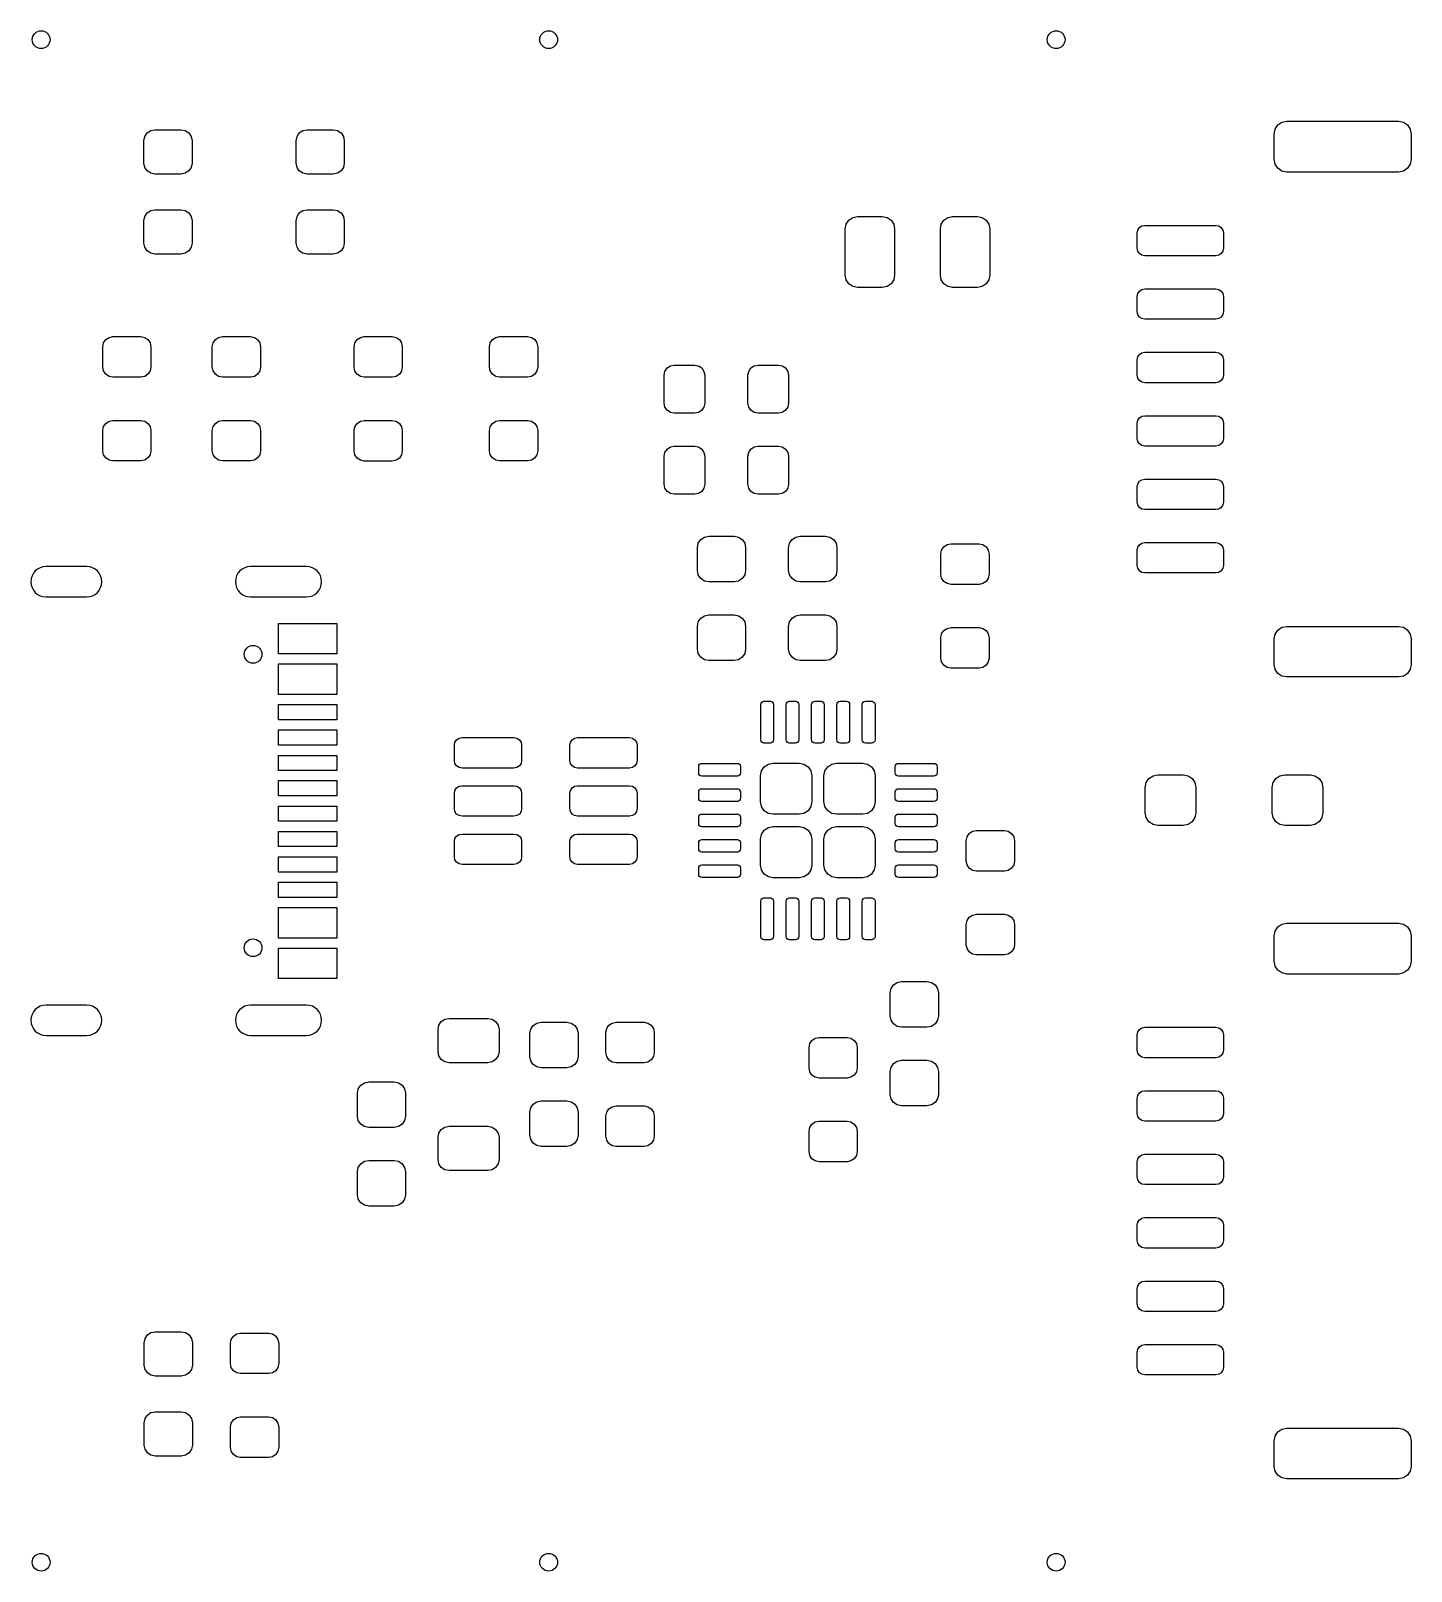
# Model space of a CAD drawing. Extents: x 5.43 to 6.5, y -4.55 to -3.35.
import ezdxf

# ---------------------------------------------------------------- set-up
doc = ezdxf.new("R2010")
doc.units = 0
doc.header["$MEASUREMENT"] = 0
doc.layers.add('BLACK', color=7, linetype='CONTINUOUS')

msp = doc.modelspace()

# ---------------------------------------------------------------- linework, layer by layer
at = {"layer": 'BLACK', "linetype": 'CONTINUOUS'}
for p, q in [((5.5218, -3.4295), (5.5251, -3.4288)), ((5.5251, -3.4288), (5.5453, -3.4288)), ((5.5453, -3.4288), (5.5486, -3.4295)), ((5.6399, -3.4295), (5.6432, -3.4288)), ((5.6432, -3.4288), (5.6634, -3.4288)), ((5.6634, -3.4288), (5.6667, -3.4295)), ((6.3933, -3.4321), (6.3941, -3.4283)), ((6.3941, -3.4283), (6.3962, -3.4251)), ((6.3962, -3.4251), (6.3994, -3.423)), ((6.3994, -3.423), (6.4032, -3.4222)), ((6.4032, -3.4222), (6.4898, -3.4222)), ((6.4898, -3.4222), (6.4936, -3.423)), ((6.4936, -3.423), (6.4968, -3.4251)), ((6.4968, -3.4251), (6.4989, -3.4283)), ((6.4989, -3.4283), (6.4996, -3.4321)), ((5.5165, -3.4374), (5.5172, -3.4341)), ((5.5165, -3.4547), (5.5165, -3.4374)), ((5.5172, -3.4341), (5.519, -3.4313)), ((5.519, -3.4313), (5.5218, -3.4295)), ((5.5486, -3.4295), (5.5514, -3.4313)), ((5.5514, -3.4313), (5.5532, -3.4341)), ((5.5532, -3.4341), (5.5539, -3.4374)), ((5.5539, -3.4374), (5.5539, -3.4547)), ((5.6346, -3.4374), (5.6353, -3.4341)), ((5.6346, -3.4547), (5.6346, -3.4374)), ((5.6353, -3.4341), (5.6371, -3.4313)), ((5.6371, -3.4313), (5.6399, -3.4295)), ((5.6667, -3.4295), (5.6695, -3.4313)), ((5.6695, -3.4313), (5.6714, -3.4341)), ((5.6714, -3.4341), (5.672, -3.4374)), ((5.672, -3.4374), (5.672, -3.4547)), ((6.3933, -3.4518), (6.3933, -3.4321)), ((6.4996, -3.4321), (6.4996, -3.4518)), ((6.3941, -3.4555), (6.3933, -3.4518)), ((6.4996, -3.4518), (6.4989, -3.4555)), ((5.5172, -3.458), (5.5165, -3.4547)), ((5.519, -3.4607), (5.5172, -3.458)), ((5.5218, -3.4626), (5.519, -3.4607)), ((5.5251, -3.4633), (5.5218, -3.4626)), ((5.5453, -3.4633), (5.5251, -3.4633)), ((5.5486, -3.4626), (5.5453, -3.4633)), ((5.5514, -3.4607), (5.5486, -3.4626)), ((5.5532, -3.458), (5.5514, -3.4607)), ((5.5539, -3.4547), (5.5532, -3.458)), ((5.6353, -3.458), (5.6346, -3.4547)), ((5.6371, -3.4607), (5.6353, -3.458)), ((5.6399, -3.4626), (5.6371, -3.4607)), ((5.6432, -3.4633), (5.6399, -3.4626)), ((5.6634, -3.4633), (5.6432, -3.4633)), ((5.6667, -3.4626), (5.6634, -3.4633)), ((5.6695, -3.4607), (5.6667, -3.4626)), ((5.6714, -3.458), (5.6695, -3.4607)), ((5.672, -3.4547), (5.6714, -3.458)), ((6.3962, -3.4587), (6.3941, -3.4555)), ((6.3994, -3.4609), (6.3962, -3.4587)), ((6.4032, -3.4616), (6.3994, -3.4609)), ((6.4898, -3.4616), (6.4032, -3.4616)), ((6.4936, -3.4609), (6.4898, -3.4616)), ((6.4968, -3.4587), (6.4936, -3.4609)), ((6.4989, -3.4555), (6.4968, -3.4587)), ((5.5165, -3.4994), (5.5172, -3.4961)), ((5.5165, -3.5167), (5.5165, -3.4994)), ((5.5172, -3.4961), (5.519, -3.4933)), ((5.519, -3.4933), (5.5218, -3.4915)), ((5.5218, -3.4915), (5.5251, -3.4908)), ((5.5251, -3.4908), (5.5453, -3.4908)), ((5.5453, -3.4908), (5.5486, -3.4915)), ((5.5486, -3.4915), (5.5514, -3.4933)), ((5.5514, -3.4933), (5.5532, -3.4961)), ((5.5532, -3.4961), (5.5539, -3.4994)), ((5.5539, -3.4994), (5.5539, -3.5167)), ((5.6346, -3.4994), (5.6353, -3.4961)), ((5.6346, -3.5167), (5.6346, -3.4994)), ((5.6353, -3.4961), (5.6371, -3.4933)), ((5.6371, -3.4933), (5.6399, -3.4915)), ((5.6399, -3.4915), (5.6432, -3.4908)), ((5.6432, -3.4908), (5.6634, -3.4908)), ((5.6634, -3.4908), (5.6667, -3.4915)), ((5.6667, -3.4915), (5.6695, -3.4933)), ((5.6695, -3.4933), (5.6714, -3.4961)), ((5.6714, -3.4961), (5.672, -3.4994)), ((5.672, -3.4994), (5.672, -3.5167)), ((6.0613, -3.502), (6.0633, -3.4989)), ((6.0633, -3.4989), (6.0665, -3.4968)), ((6.0665, -3.4968), (6.0701, -3.4961)), ((6.0701, -3.4961), (6.0893, -3.4961)), ((6.0893, -3.4961), (6.093, -3.4968)), ((6.093, -3.4968), (6.0961, -3.4989)), ((6.0961, -3.4989), (6.0982, -3.502)), ((6.1351, -3.502), (6.1372, -3.4989)), ((6.1372, -3.4989), (6.1403, -3.4968)), ((6.1403, -3.4968), (6.1439, -3.4961)), ((6.1439, -3.4961), (6.1631, -3.4961)), ((6.1631, -3.4961), (6.1668, -3.4968)), ((6.1668, -3.4968), (6.1699, -3.4989)), ((6.1699, -3.4989), (6.172, -3.502)), ((6.0605, -3.5057), (6.0613, -3.502)), ((6.0605, -3.5416), (6.0605, -3.5057)), ((6.0982, -3.502), (6.0989, -3.5057)), ((6.0989, -3.5057), (6.0989, -3.5416)), ((6.1344, -3.5057), (6.1351, -3.502)), ((6.1344, -3.5416), (6.1344, -3.5057)), ((6.172, -3.502), (6.1727, -3.5057)), ((6.1727, -3.5057), (6.1727, -3.5416)), ((6.287, -3.5089), (6.2875, -3.5066)), ((6.287, -3.5207), (6.287, -3.5089)), ((6.2875, -3.5066), (6.2888, -3.5047)), ((6.2888, -3.5047), (6.2907, -3.5034)), ((6.2907, -3.5034), (6.293, -3.503)), ((6.293, -3.503), (6.3481, -3.503)), ((6.3481, -3.503), (6.3503, -3.5034)), ((6.3503, -3.5034), (6.3522, -3.5047)), ((6.3522, -3.5047), (6.3535, -3.5066)), ((6.3535, -3.5066), (6.354, -3.5089)), ((6.354, -3.5089), (6.354, -3.5207)), ((5.5172, -3.52), (5.5165, -3.5167)), ((5.519, -3.5228), (5.5172, -3.52)), ((5.5218, -3.5246), (5.519, -3.5228)), ((5.5251, -3.5253), (5.5218, -3.5246)), ((5.5486, -3.5246), (5.5453, -3.5253)), ((5.5514, -3.5228), (5.5486, -3.5246)), ((5.5532, -3.52), (5.5514, -3.5228)), ((5.5539, -3.5167), (5.5532, -3.52)), ((5.6353, -3.52), (5.6346, -3.5167)), ((5.6371, -3.5228), (5.6353, -3.52)), ((5.6399, -3.5246), (5.6371, -3.5228)), ((5.6432, -3.5253), (5.6399, -3.5246)), ((5.6667, -3.5246), (5.6634, -3.5253)), ((5.6695, -3.5228), (5.6667, -3.5246)), ((5.6714, -3.52), (5.6695, -3.5228)), ((5.672, -3.5167), (5.6714, -3.52)), ((6.2875, -3.5229), (6.287, -3.5207)), ((6.2888, -3.5248), (6.2875, -3.5229)), ((6.2907, -3.5261), (6.2888, -3.5248)), ((6.3522, -3.5248), (6.3503, -3.5261)), ((6.3535, -3.5229), (6.3522, -3.5248)), ((6.354, -3.5207), (6.3535, -3.5229)), ((5.5453, -3.5253), (5.5251, -3.5253)), ((5.6634, -3.5253), (5.6432, -3.5253)), ((6.293, -3.5266), (6.2907, -3.5261)), ((6.3481, -3.5266), (6.293, -3.5266)), ((6.3503, -3.5261), (6.3481, -3.5266)), ((6.0613, -3.5453), (6.0605, -3.5416)), ((6.0633, -3.5484), (6.0613, -3.5453)), ((6.0665, -3.5505), (6.0633, -3.5484)), ((6.0961, -3.5484), (6.093, -3.5505)), ((6.0982, -3.5453), (6.0961, -3.5484)), ((6.0989, -3.5416), (6.0982, -3.5453)), ((6.1351, -3.5453), (6.1344, -3.5416)), ((6.1372, -3.5484), (6.1351, -3.5453)), ((6.1403, -3.5505), (6.1372, -3.5484)), ((6.1699, -3.5484), (6.1668, -3.5505)), ((6.172, -3.5453), (6.1699, -3.5484)), ((6.1727, -3.5416), (6.172, -3.5453)), ((6.0701, -3.5512), (6.0665, -3.5505)), ((6.0893, -3.5512), (6.0701, -3.5512)), ((6.093, -3.5505), (6.0893, -3.5512)), ((6.1439, -3.5512), (6.1403, -3.5505)), ((6.1631, -3.5512), (6.1439, -3.5512)), ((6.1668, -3.5505), (6.1631, -3.5512)), ((6.287, -3.5581), (6.2875, -3.5558)), ((6.287, -3.5699), (6.287, -3.5581)), ((6.2875, -3.5558), (6.2888, -3.5539)), ((6.2888, -3.5539), (6.2907, -3.5526)), ((6.2907, -3.5526), (6.293, -3.5522)), ((6.293, -3.5522), (6.3481, -3.5522)), ((6.3481, -3.5522), (6.3503, -3.5526)), ((6.3503, -3.5526), (6.3522, -3.5539)), ((6.3522, -3.5539), (6.3535, -3.5558)), ((6.3535, -3.5558), (6.354, -3.5581)), ((6.354, -3.5581), (6.354, -3.5699)), ((6.2875, -3.5721), (6.287, -3.5699)), ((6.2888, -3.5741), (6.2875, -3.5721)), ((6.3535, -3.5721), (6.3522, -3.5741)), ((6.354, -3.5699), (6.3535, -3.5721)), ((6.2907, -3.5753), (6.2888, -3.5741)), ((6.293, -3.5758), (6.2907, -3.5753)), ((6.3481, -3.5758), (6.293, -3.5758)), ((6.3503, -3.5753), (6.3481, -3.5758)), ((6.3522, -3.5741), (6.3503, -3.5753)), ((5.4846, -3.5972), (5.4852, -3.5942)), ((5.4852, -3.5942), (5.487, -3.5916)), ((5.487, -3.5916), (5.4895, -3.5899)), ((5.4895, -3.5899), (5.4925, -3.5893)), ((5.4925, -3.5893), (5.5142, -3.5893)), ((5.5142, -3.5893), (5.5172, -3.5899)), ((5.5172, -3.5899), (5.5197, -3.5916)), ((5.5197, -3.5916), (5.5214, -3.5942)), ((5.5214, -3.5942), (5.522, -3.5972)), ((5.5696, -3.5972), (5.5702, -3.5942)), ((5.5702, -3.5942), (5.572, -3.5916)), ((5.572, -3.5916), (5.5745, -3.5899)), ((5.5745, -3.5899), (5.5775, -3.5893)), ((5.5775, -3.5893), (5.5992, -3.5893)), ((5.5992, -3.5893), (5.6022, -3.5899)), ((5.6022, -3.5899), (5.6047, -3.5916)), ((5.6047, -3.5916), (5.6064, -3.5942)), ((5.6064, -3.5942), (5.607, -3.5972)), ((5.6796, -3.5972), (5.6802, -3.5942)), ((5.6802, -3.5942), (5.682, -3.5916)), ((5.682, -3.5916), (5.6845, -3.5899)), ((5.6845, -3.5899), (5.6875, -3.5893)), ((5.6875, -3.5893), (5.7092, -3.5893)), ((5.7092, -3.5893), (5.7122, -3.5899)), ((5.7122, -3.5899), (5.7147, -3.5916)), ((5.7147, -3.5916), (5.7164, -3.5942)), ((5.7164, -3.5942), (5.717, -3.5972)), ((5.7846, -3.5972), (5.7852, -3.5942)), ((5.7852, -3.5942), (5.787, -3.5916)), ((5.787, -3.5916), (5.7895, -3.5899)), ((5.7895, -3.5899), (5.7925, -3.5893)), ((5.7925, -3.5893), (5.8142, -3.5893)), ((5.8142, -3.5893), (5.8172, -3.5899)), ((5.8172, -3.5899), (5.8197, -3.5916)), ((5.8197, -3.5916), (5.8214, -3.5942)), ((5.8214, -3.5942), (5.822, -3.5972)), ((5.4846, -3.6129), (5.4846, -3.5972)), ((5.522, -3.5972), (5.522, -3.6129)), ((5.5696, -3.6129), (5.5696, -3.5972)), ((5.607, -3.5972), (5.607, -3.6129)), ((5.6796, -3.613), (5.6796, -3.5972)), ((5.717, -3.5972), (5.717, -3.613)), ((5.7846, -3.6129), (5.7846, -3.5972)), ((5.822, -3.5972), (5.822, -3.6129)), ((6.287, -3.6073), (6.2875, -3.605)), ((6.287, -3.6191), (6.287, -3.6073)), ((6.2875, -3.605), (6.2888, -3.6031)), ((6.2888, -3.6031), (6.2907, -3.6018)), ((6.2907, -3.6018), (6.293, -3.6014)), ((6.293, -3.6014), (6.3481, -3.6014)), ((6.3481, -3.6014), (6.3503, -3.6018)), ((6.3503, -3.6018), (6.3522, -3.6031)), ((6.3522, -3.6031), (6.3535, -3.605)), ((6.3535, -3.605), (6.354, -3.6073)), ((6.354, -3.6073), (6.354, -3.6191)), ((5.4852, -3.6159), (5.4846, -3.6129)), ((5.487, -3.6185), (5.4852, -3.6159)), ((5.4895, -3.6202), (5.487, -3.6185)), ((5.4925, -3.6208), (5.4895, -3.6202)), ((5.5172, -3.6202), (5.5142, -3.6208)), ((5.5197, -3.6185), (5.5172, -3.6202)), ((5.5214, -3.6159), (5.5197, -3.6185)), ((5.522, -3.6129), (5.5214, -3.6159)), ((5.5702, -3.6159), (5.5696, -3.6129)), ((5.572, -3.6185), (5.5702, -3.6159)), ((5.5745, -3.6202), (5.572, -3.6185)), ((5.5775, -3.6208), (5.5745, -3.6202)), ((5.6022, -3.6202), (5.5992, -3.6208)), ((5.6047, -3.6185), (5.6022, -3.6202)), ((5.6064, -3.6159), (5.6047, -3.6185)), ((5.607, -3.6129), (5.6064, -3.6159)), ((5.6802, -3.616), (5.6796, -3.613)), ((5.682, -3.6185), (5.6802, -3.616)), ((5.6845, -3.6202), (5.682, -3.6185)), ((5.6875, -3.6208), (5.6845, -3.6202)), ((5.7122, -3.6202), (5.7092, -3.6208)), ((5.7147, -3.6185), (5.7122, -3.6202)), ((5.7164, -3.616), (5.7147, -3.6185)), ((5.717, -3.613), (5.7164, -3.616)), ((5.7852, -3.6159), (5.7846, -3.6129)), ((5.787, -3.6185), (5.7852, -3.6159)), ((5.7895, -3.6202), (5.787, -3.6185)), ((5.7925, -3.6208), (5.7895, -3.6202)), ((5.8172, -3.6202), (5.8142, -3.6208)), ((5.8197, -3.6185), (5.8172, -3.6202)), ((5.8214, -3.6159), (5.8197, -3.6185)), ((5.822, -3.6129), (5.8214, -3.6159)), ((5.9201, -3.6192), (5.9207, -3.6162)), ((5.9201, -3.6409), (5.9201, -3.6192)), ((5.9207, -3.6162), (5.9224, -3.6136)), ((5.9224, -3.6136), (5.925, -3.6119)), ((5.925, -3.6119), (5.928, -3.6113)), ((5.928, -3.6113), (5.9437, -3.6113)), ((5.9437, -3.6113), (5.9468, -3.6119)), ((5.9468, -3.6119), (5.9493, -3.6136)), ((5.9493, -3.6136), (5.951, -3.6162)), ((5.951, -3.6162), (5.9516, -3.6192)), ((5.9516, -3.6192), (5.9516, -3.6409)), ((5.9851, -3.6192), (5.9857, -3.6162)), ((5.9851, -3.6409), (5.9851, -3.6192)), ((5.9857, -3.6162), (5.9874, -3.6136)), ((5.9874, -3.6136), (5.9899, -3.6119)), ((5.9899, -3.6119), (5.993, -3.6113)), ((5.993, -3.6113), (6.0087, -3.6113)), ((6.0087, -3.6113), (6.0117, -3.6119)), ((6.0117, -3.6119), (6.0143, -3.6136)), ((6.0143, -3.6136), (6.016, -3.6162)), ((6.016, -3.6162), (6.0166, -3.6192)), ((6.0166, -3.6192), (6.0166, -3.6409)), ((6.2875, -3.6214), (6.287, -3.6191)), ((6.354, -3.6191), (6.3535, -3.6214)), ((5.5142, -3.6208), (5.4925, -3.6208)), ((5.5992, -3.6208), (5.5775, -3.6208)), ((5.7092, -3.6208), (5.6875, -3.6208)), ((5.8142, -3.6208), (5.7925, -3.6208)), ((6.2888, -3.6233), (6.2875, -3.6214)), ((6.2907, -3.6246), (6.2888, -3.6233)), ((6.293, -3.625), (6.2907, -3.6246)), ((6.3481, -3.625), (6.293, -3.625)), ((6.3503, -3.6246), (6.3481, -3.625)), ((6.3522, -3.6233), (6.3503, -3.6246)), ((6.3535, -3.6214), (6.3522, -3.6233)), ((5.9207, -3.6439), (5.9201, -3.6409)), ((5.9224, -3.6464), (5.9207, -3.6439)), ((5.951, -3.6439), (5.9493, -3.6464)), ((5.9516, -3.6409), (5.951, -3.6439)), ((5.9857, -3.6439), (5.9851, -3.6409)), ((5.9874, -3.6464), (5.9857, -3.6439)), ((6.016, -3.6439), (6.0143, -3.6464)), ((6.0166, -3.6409), (6.016, -3.6439)), ((5.487, -3.6566), (5.4895, -3.6549)), ((5.4895, -3.6549), (5.4925, -3.6543)), ((5.4925, -3.6543), (5.5142, -3.6543)), ((5.5142, -3.6543), (5.5172, -3.6549)), ((5.5172, -3.6549), (5.5197, -3.6566)), ((5.572, -3.6566), (5.5745, -3.6549)), ((5.5745, -3.6549), (5.5775, -3.6543)), ((5.5775, -3.6543), (5.5992, -3.6543)), ((5.5992, -3.6543), (5.6022, -3.6549)), ((5.6022, -3.6549), (5.6047, -3.6566)), ((5.682, -3.6566), (5.6845, -3.6549)), ((5.6845, -3.6549), (5.6875, -3.6543)), ((5.6875, -3.6543), (5.7092, -3.6543)), ((5.7092, -3.6543), (5.7122, -3.6549)), ((5.7122, -3.6549), (5.7147, -3.6566)), ((5.787, -3.6566), (5.7895, -3.6549)), ((5.7895, -3.6549), (5.7925, -3.6543)), ((5.7925, -3.6543), (5.8142, -3.6543)), ((5.8142, -3.6543), (5.8172, -3.6549)), ((5.8172, -3.6549), (5.8197, -3.6566)), ((5.925, -3.6481), (5.9224, -3.6464)), ((5.928, -3.6487), (5.925, -3.6481)), ((5.9437, -3.6487), (5.928, -3.6487)), ((5.9468, -3.6481), (5.9437, -3.6487)), ((5.9493, -3.6464), (5.9468, -3.6481)), ((5.9899, -3.6481), (5.9874, -3.6464)), ((5.993, -3.6487), (5.9899, -3.6481)), ((6.0087, -3.6487), (5.993, -3.6487)), ((6.0117, -3.6481), (6.0087, -3.6487)), ((6.0143, -3.6464), (6.0117, -3.6481)), ((6.287, -3.6565), (6.2875, -3.6542)), ((6.2875, -3.6542), (6.2888, -3.6523)), ((6.2888, -3.6523), (6.2907, -3.651)), ((6.2907, -3.651), (6.293, -3.6506)), ((6.293, -3.6506), (6.3481, -3.6506)), ((6.3481, -3.6506), (6.3503, -3.651)), ((6.3503, -3.651), (6.3522, -3.6523)), ((6.3522, -3.6523), (6.3535, -3.6542)), ((6.3535, -3.6542), (6.354, -3.6565)), ((5.4846, -3.6621), (5.4852, -3.6591)), ((5.4846, -3.6779), (5.4846, -3.6621)), ((5.4852, -3.6591), (5.487, -3.6566)), ((5.5197, -3.6566), (5.5214, -3.6591)), ((5.5214, -3.6591), (5.522, -3.6621)), ((5.522, -3.6621), (5.522, -3.6779)), ((5.5696, -3.6621), (5.5702, -3.6591)), ((5.5696, -3.6779), (5.5696, -3.6621)), ((5.5702, -3.6591), (5.572, -3.6566)), ((5.6047, -3.6566), (5.6064, -3.6591)), ((5.6064, -3.6591), (5.607, -3.6621)), ((5.607, -3.6621), (5.607, -3.6779)), ((5.6796, -3.6622), (5.6802, -3.6592)), ((5.6796, -3.6779), (5.6796, -3.6622)), ((5.6802, -3.6592), (5.682, -3.6566)), ((5.7147, -3.6566), (5.7164, -3.6592)), ((5.7164, -3.6592), (5.717, -3.6622)), ((5.717, -3.6622), (5.717, -3.6779)), ((5.7846, -3.6621), (5.7852, -3.6591)), ((5.7846, -3.6779), (5.7846, -3.6621)), ((5.7852, -3.6591), (5.787, -3.6566)), ((5.8197, -3.6566), (5.8214, -3.6591)), ((5.8214, -3.6591), (5.822, -3.6621)), ((5.822, -3.6621), (5.822, -3.6779)), ((6.287, -3.6683), (6.287, -3.6565)), ((6.354, -3.6565), (6.354, -3.6683)), ((5.4852, -3.6809), (5.4846, -3.6779)), ((5.522, -3.6779), (5.5214, -3.6809)), ((5.5702, -3.6809), (5.5696, -3.6779)), ((5.607, -3.6779), (5.6064, -3.6809)), ((5.6802, -3.6809), (5.6796, -3.6779)), ((5.717, -3.6779), (5.7164, -3.6809)), ((5.7852, -3.6809), (5.7846, -3.6779)), ((5.822, -3.6779), (5.8214, -3.6809)), ((5.9201, -3.6821), (5.9207, -3.6791)), ((5.9207, -3.6791), (5.9224, -3.6765)), ((5.9224, -3.6765), (5.925, -3.6748)), ((5.925, -3.6748), (5.928, -3.6742)), ((5.928, -3.6742), (5.9437, -3.6742)), ((5.9437, -3.6742), (5.9468, -3.6748)), ((5.9468, -3.6748), (5.9493, -3.6765)), ((5.9493, -3.6765), (5.951, -3.6791)), ((5.951, -3.6791), (5.9516, -3.6821)), ((5.9851, -3.6821), (5.9857, -3.6791)), ((5.9857, -3.6791), (5.9874, -3.6765)), ((5.9874, -3.6765), (5.9899, -3.6748)), ((5.9899, -3.6748), (5.993, -3.6742)), ((5.993, -3.6742), (6.0087, -3.6742)), ((6.0087, -3.6742), (6.0117, -3.6748)), ((6.0117, -3.6748), (6.0143, -3.6765)), ((6.0143, -3.6765), (6.016, -3.6791)), ((6.016, -3.6791), (6.0166, -3.6821)), ((6.2875, -3.6706), (6.287, -3.6683)), ((6.2888, -3.6725), (6.2875, -3.6706)), ((6.2907, -3.6738), (6.2888, -3.6725)), ((6.293, -3.6742), (6.2907, -3.6738)), ((6.3481, -3.6742), (6.293, -3.6742)), ((6.3503, -3.6738), (6.3481, -3.6742)), ((6.3522, -3.6725), (6.3503, -3.6738)), ((6.3535, -3.6706), (6.3522, -3.6725)), ((6.354, -3.6683), (6.3535, -3.6706)), ((5.487, -3.6834), (5.4852, -3.6809)), ((5.4895, -3.6851), (5.487, -3.6834)), ((5.4925, -3.6857), (5.4895, -3.6851)), ((5.5142, -3.6857), (5.4925, -3.6857)), ((5.5172, -3.6851), (5.5142, -3.6857)), ((5.5197, -3.6834), (5.5172, -3.6851)), ((5.5214, -3.6809), (5.5197, -3.6834)), ((5.572, -3.6834), (5.5702, -3.6809)), ((5.5745, -3.6851), (5.572, -3.6834)), ((5.5775, -3.6857), (5.5745, -3.6851)), ((5.5992, -3.6857), (5.5775, -3.6857)), ((5.6022, -3.6851), (5.5992, -3.6857)), ((5.6047, -3.6834), (5.6022, -3.6851)), ((5.6064, -3.6809), (5.6047, -3.6834)), ((5.682, -3.6835), (5.6802, -3.6809)), ((5.6845, -3.6852), (5.682, -3.6835)), ((5.6875, -3.6858), (5.6845, -3.6852)), ((5.7092, -3.6858), (5.6875, -3.6858)), ((5.7122, -3.6852), (5.7092, -3.6858)), ((5.7147, -3.6835), (5.7122, -3.6852)), ((5.7164, -3.6809), (5.7147, -3.6835)), ((5.787, -3.6834), (5.7852, -3.6809)), ((5.7895, -3.6851), (5.787, -3.6834)), ((5.7925, -3.6857), (5.7895, -3.6851)), ((5.8142, -3.6857), (5.7925, -3.6857)), ((5.8172, -3.6851), (5.8142, -3.6857)), ((5.8197, -3.6834), (5.8172, -3.6851)), ((5.8214, -3.6809), (5.8197, -3.6834)), ((5.9201, -3.7037), (5.9201, -3.6821)), ((5.9516, -3.6821), (5.9516, -3.7037)), ((5.9851, -3.7037), (5.9851, -3.6821)), ((6.0166, -3.6821), (6.0166, -3.7037)), ((5.9207, -3.7068), (5.9201, -3.7037)), ((5.9516, -3.7037), (5.951, -3.7068)), ((5.9857, -3.7068), (5.9851, -3.7037)), ((6.0166, -3.7037), (6.016, -3.7068)), ((6.287, -3.7057), (6.2875, -3.7034)), ((6.2875, -3.7034), (6.2888, -3.7015)), ((6.2888, -3.7015), (6.2907, -3.7003)), ((6.2907, -3.7003), (6.293, -3.6998)), ((6.293, -3.6998), (6.3481, -3.6998)), ((6.3481, -3.6998), (6.3503, -3.7003)), ((6.3503, -3.7003), (6.3522, -3.7015)), ((6.3522, -3.7015), (6.3535, -3.7034)), ((6.3535, -3.7034), (6.354, -3.7057)), ((5.9224, -3.7093), (5.9207, -3.7068)), ((5.925, -3.711), (5.9224, -3.7093)), ((5.928, -3.7116), (5.925, -3.711)), ((5.9437, -3.7116), (5.928, -3.7116)), ((5.9468, -3.711), (5.9437, -3.7116)), ((5.9493, -3.7093), (5.9468, -3.711)), ((5.951, -3.7068), (5.9493, -3.7093)), ((5.9874, -3.7093), (5.9857, -3.7068)), ((5.9899, -3.711), (5.9874, -3.7093)), ((5.993, -3.7116), (5.9899, -3.711)), ((6.0087, -3.7116), (5.993, -3.7116)), ((6.0117, -3.711), (6.0087, -3.7116)), ((6.0143, -3.7093), (6.0117, -3.711)), ((6.016, -3.7068), (6.0143, -3.7093)), ((6.287, -3.7175), (6.287, -3.7057)), ((6.354, -3.7057), (6.354, -3.7175)), ((6.2875, -3.7198), (6.287, -3.7175)), ((6.2888, -3.7217), (6.2875, -3.7198)), ((6.2907, -3.723), (6.2888, -3.7217)), ((6.293, -3.7234), (6.2907, -3.723)), ((6.3481, -3.7234), (6.293, -3.7234)), ((6.3503, -3.723), (6.3481, -3.7234)), ((6.3522, -3.7217), (6.3503, -3.723)), ((6.3535, -3.7198), (6.3522, -3.7217)), ((6.354, -3.7175), (6.3535, -3.7198)), ((5.9459, -3.753), (5.9465, -3.7496)), ((5.9465, -3.7496), (5.9485, -3.7467)), ((5.9485, -3.7467), (5.9513, -3.7448)), ((5.9513, -3.7448), (5.9547, -3.7441)), ((5.9547, -3.7441), (5.9744, -3.7441)), ((5.9744, -3.7441), (5.9778, -3.7448)), ((5.9778, -3.7448), (5.9807, -3.7467)), ((5.9807, -3.7467), (5.9826, -3.7496)), ((5.9826, -3.7496), (5.9833, -3.753)), ((6.0167, -3.753), (6.0174, -3.7496)), ((6.0174, -3.7496), (6.0193, -3.7467)), ((6.0193, -3.7467), (6.0222, -3.7448)), ((6.0222, -3.7448), (6.0256, -3.7441)), ((6.0256, -3.7441), (6.0453, -3.7441)), ((6.0453, -3.7441), (6.0487, -3.7448)), ((6.0487, -3.7448), (6.0515, -3.7467)), ((6.0515, -3.7467), (6.0535, -3.7496)), ((6.0535, -3.7496), (6.0541, -3.753)), ((6.1371, -3.7523), (6.1397, -3.7506)), ((6.1397, -3.7506), (6.1427, -3.75)), ((6.1427, -3.75), (6.1644, -3.75)), ((6.1644, -3.75), (6.1674, -3.7506)), ((6.1674, -3.7506), (6.1699, -3.7523)), ((6.2875, -3.7527), (6.2888, -3.7507)), ((6.2888, -3.7507), (6.2907, -3.7495)), ((6.2907, -3.7495), (6.293, -3.749)), ((6.293, -3.749), (6.3481, -3.749)), ((6.3481, -3.749), (6.3503, -3.7495)), ((6.3503, -3.7495), (6.3522, -3.7507)), ((6.3522, -3.7507), (6.3535, -3.7527)), ((5.9459, -3.7707), (5.9459, -3.753)), ((5.9833, -3.753), (5.9833, -3.7707)), ((6.0167, -3.7707), (6.0167, -3.753)), ((6.0541, -3.753), (6.0541, -3.7707)), ((6.1348, -3.7579), (6.1354, -3.7549)), ((6.1348, -3.7736), (6.1348, -3.7579)), ((6.1354, -3.7549), (6.1371, -3.7523)), ((6.1699, -3.7523), (6.1716, -3.7549)), ((6.1716, -3.7549), (6.1722, -3.7579)), ((6.1722, -3.7579), (6.1722, -3.7736)), ((6.287, -3.7549), (6.2875, -3.7527)), ((6.287, -3.7667), (6.287, -3.7549)), ((6.3535, -3.7527), (6.354, -3.7549)), ((6.354, -3.7549), (6.354, -3.7667)), ((5.4721, -3.7676), (5.4406, -3.7676)), ((5.6426, -3.7676), (5.5993, -3.7676)), ((5.9465, -3.7741), (5.9459, -3.7707)), ((5.9485, -3.7769), (5.9465, -3.7741)), ((5.9826, -3.7741), (5.9807, -3.7769)), ((5.9833, -3.7707), (5.9826, -3.7741)), ((6.0174, -3.7741), (6.0167, -3.7707)), ((6.0193, -3.7769), (6.0174, -3.7741)), ((6.0535, -3.7741), (6.0515, -3.7769)), ((6.0541, -3.7707), (6.0535, -3.7741)), ((6.1354, -3.7766), (6.1348, -3.7736)), ((6.1722, -3.7736), (6.1716, -3.7766)), ((6.2875, -3.769), (6.287, -3.7667)), ((6.2888, -3.7709), (6.2875, -3.769)), ((6.2907, -3.7722), (6.2888, -3.7709)), ((6.293, -3.7726), (6.2907, -3.7722)), ((6.3481, -3.7726), (6.293, -3.7726)), ((6.3503, -3.7722), (6.3481, -3.7726)), ((6.3522, -3.7709), (6.3503, -3.7722)), ((6.3535, -3.769), (6.3522, -3.7709)), ((6.354, -3.7667), (6.3535, -3.769)), ((5.9513, -3.7789), (5.9485, -3.7769)), ((5.9547, -3.7795), (5.9513, -3.7789)), ((5.9744, -3.7795), (5.9547, -3.7795)), ((5.9778, -3.7789), (5.9744, -3.7795)), ((5.9807, -3.7769), (5.9778, -3.7789)), ((6.0222, -3.7789), (6.0193, -3.7769)), ((6.0256, -3.7795), (6.0222, -3.7789)), ((6.0453, -3.7795), (6.0256, -3.7795)), ((6.0487, -3.7789), (6.0453, -3.7795)), ((6.0515, -3.7769), (6.0487, -3.7789)), ((6.1371, -3.7792), (6.1354, -3.7766)), ((6.1397, -3.7809), (6.1371, -3.7792)), ((6.1427, -3.7815), (6.1397, -3.7809)), ((6.1644, -3.7815), (6.1427, -3.7815)), ((6.1674, -3.7809), (6.1644, -3.7815)), ((6.1699, -3.7792), (6.1674, -3.7809)), ((6.1716, -3.7766), (6.1699, -3.7792)), ((5.4406, -3.7912), (5.4721, -3.7912)), ((5.5993, -3.7912), (5.6426, -3.7912)), ((5.9459, -3.814), (5.9465, -3.8106)), ((5.9465, -3.8106), (5.9485, -3.8077)), ((5.9485, -3.8077), (5.9513, -3.8058)), ((5.9513, -3.8058), (5.9547, -3.8051)), ((5.9547, -3.8051), (5.9744, -3.8051)), ((5.9744, -3.8051), (5.9778, -3.8058)), ((5.9778, -3.8058), (5.9807, -3.8077)), ((5.9807, -3.8077), (5.9826, -3.8106)), ((5.9826, -3.8106), (5.9833, -3.814)), ((6.0167, -3.814), (6.0174, -3.8106)), ((6.0174, -3.8106), (6.0193, -3.8077)), ((6.0193, -3.8077), (6.0222, -3.8058)), ((6.0222, -3.8058), (6.0256, -3.8051)), ((6.0256, -3.8051), (6.0453, -3.8051)), ((6.0453, -3.8051), (6.0487, -3.8058)), ((6.0487, -3.8058), (6.0515, -3.8077)), ((6.0515, -3.8077), (6.0535, -3.8106)), ((6.0535, -3.8106), (6.0541, -3.814)), ((5.6209, -3.8353), (5.6209, -3.8117)), ((5.6209, -3.8117), (5.6662, -3.8117)), ((5.6662, -3.8117), (5.6662, -3.8353)), ((5.9459, -3.8317), (5.9459, -3.814)), ((5.9833, -3.814), (5.9833, -3.8317)), ((6.0167, -3.8317), (6.0167, -3.814)), ((6.0541, -3.814), (6.0541, -3.8317)), ((6.1348, -3.8228), (6.1354, -3.8198)), ((6.1348, -3.8386), (6.1348, -3.8228)), ((6.1354, -3.8198), (6.1371, -3.8173)), ((6.1371, -3.8173), (6.1397, -3.8156)), ((6.1397, -3.8156), (6.1427, -3.815)), ((6.1427, -3.815), (6.1644, -3.815)), ((6.1644, -3.815), (6.1674, -3.8156)), ((6.1674, -3.8156), (6.1699, -3.8173)), ((6.1699, -3.8173), (6.1716, -3.8198)), ((6.1716, -3.8198), (6.1722, -3.8228)), ((6.1722, -3.8228), (6.1722, -3.8386)), ((6.3933, -3.8238), (6.3941, -3.8201)), ((6.3941, -3.8201), (6.3962, -3.8169)), ((6.3962, -3.8169), (6.3994, -3.8147)), ((6.3994, -3.8147), (6.4032, -3.814)), ((6.4032, -3.814), (6.4898, -3.814)), ((6.4898, -3.814), (6.4936, -3.8147)), ((6.4936, -3.8147), (6.4968, -3.8169)), ((6.4968, -3.8169), (6.4989, -3.8201)), ((6.4989, -3.8201), (6.4996, -3.8238)), ((5.6662, -3.8353), (5.6209, -3.8353)), ((5.9465, -3.8351), (5.9459, -3.8317)), ((5.9485, -3.838), (5.9465, -3.8351)), ((5.9826, -3.8351), (5.9807, -3.838)), ((5.9833, -3.8317), (5.9826, -3.8351)), ((6.0174, -3.8351), (6.0167, -3.8317)), ((6.0193, -3.838), (6.0174, -3.8351)), ((6.0535, -3.8351), (6.0515, -3.838)), ((6.0541, -3.8317), (6.0535, -3.8351)), ((6.3933, -3.8435), (6.3933, -3.8238)), ((6.4996, -3.8238), (6.4996, -3.8435)), ((5.6209, -3.8668), (5.6209, -3.8432)), ((5.6209, -3.8432), (5.6662, -3.8432)), ((5.6662, -3.8432), (5.6662, -3.8668)), ((5.9513, -3.8399), (5.9485, -3.838)), ((5.9547, -3.8406), (5.9513, -3.8399)), ((5.9744, -3.8406), (5.9547, -3.8406)), ((5.9778, -3.8399), (5.9744, -3.8406)), ((5.9807, -3.838), (5.9778, -3.8399)), ((6.0222, -3.8399), (6.0193, -3.838)), ((6.0256, -3.8406), (6.0222, -3.8399)), ((6.0453, -3.8406), (6.0256, -3.8406)), ((6.0487, -3.8399), (6.0453, -3.8406)), ((6.0515, -3.838), (6.0487, -3.8399)), ((6.1354, -3.8416), (6.1348, -3.8386)), ((6.1371, -3.8442), (6.1354, -3.8416)), ((6.1397, -3.8459), (6.1371, -3.8442)), ((6.1427, -3.8465), (6.1397, -3.8459)), ((6.1644, -3.8465), (6.1427, -3.8465)), ((6.1674, -3.8459), (6.1644, -3.8465)), ((6.1699, -3.8442), (6.1674, -3.8459)), ((6.1716, -3.8416), (6.1699, -3.8442)), ((6.1722, -3.8386), (6.1716, -3.8416)), ((6.3941, -3.8473), (6.3933, -3.8435)), ((6.3962, -3.8505), (6.3941, -3.8473)), ((6.4989, -3.8473), (6.4968, -3.8505)), ((6.4996, -3.8435), (6.4989, -3.8473)), ((6.3994, -3.8526), (6.3962, -3.8505)), ((6.4032, -3.8533), (6.3994, -3.8526)), ((6.4898, -3.8533), (6.4032, -3.8533)), ((6.4936, -3.8526), (6.4898, -3.8533)), ((6.4968, -3.8505), (6.4936, -3.8526)), ((5.6662, -3.8668), (5.6209, -3.8668)), ((5.6209, -3.8865), (5.6209, -3.8747)), ((5.6209, -3.8747), (5.6662, -3.8747)), ((5.6662, -3.8747), (5.6662, -3.8865)), ((5.9951, -3.8745), (5.9953, -3.8736)), ((5.9951, -3.9021), (5.9951, -3.8745)), ((5.9953, -3.8736), (5.9958, -3.8728)), ((5.9958, -3.8728), (5.9966, -3.8722)), ((5.9966, -3.8722), (5.9975, -3.872)), ((5.9975, -3.872), (6.0025, -3.872)), ((6.0025, -3.872), (6.0034, -3.8722)), ((6.0034, -3.8722), (6.0042, -3.8728)), ((6.0042, -3.8728), (6.0047, -3.8736)), ((6.0047, -3.8736), (6.0049, -3.8745)), ((6.0049, -3.8745), (6.0049, -3.9021)), ((6.0148, -3.8745), (6.015, -3.8736)), ((6.0148, -3.9021), (6.0148, -3.8745)), ((6.015, -3.8736), (6.0155, -3.8728)), ((6.0155, -3.8728), (6.0163, -3.8722)), ((6.0163, -3.8722), (6.0172, -3.872)), ((6.0172, -3.872), (6.0221, -3.872)), ((6.0221, -3.872), (6.0231, -3.8722)), ((6.0231, -3.8722), (6.0239, -3.8728)), ((6.0239, -3.8728), (6.0244, -3.8736)), ((6.0244, -3.8736), (6.0246, -3.8745)), ((6.0246, -3.8745), (6.0246, -3.9021)), ((6.0344, -3.8745), (6.0346, -3.8736)), ((6.0344, -3.9021), (6.0344, -3.8745)), ((6.0346, -3.8736), (6.0352, -3.8728)), ((6.0352, -3.8728), (6.036, -3.8722)), ((6.036, -3.8722), (6.0369, -3.872)), ((6.0369, -3.872), (6.0418, -3.872)), ((6.0418, -3.872), (6.0428, -3.8722)), ((6.0428, -3.8722), (6.0436, -3.8728)), ((6.0436, -3.8728), (6.0441, -3.8736)), ((6.0441, -3.8736), (6.0443, -3.8745)), ((6.0443, -3.8745), (6.0443, -3.9021)), ((6.0541, -3.8745), (6.0543, -3.8736)), ((6.0541, -3.9021), (6.0541, -3.8745)), ((6.0543, -3.8736), (6.0549, -3.8728)), ((6.0549, -3.8728), (6.0557, -3.8722)), ((6.0557, -3.8722), (6.0566, -3.872)), ((6.0566, -3.872), (6.0615, -3.872)), ((6.0615, -3.872), (6.0625, -3.8722)), ((6.0625, -3.8722), (6.0633, -3.8728)), ((6.0633, -3.8728), (6.0638, -3.8736)), ((6.0638, -3.8736), (6.064, -3.8745)), ((6.064, -3.8745), (6.064, -3.9021)), ((6.0738, -3.8745), (6.074, -3.8736)), ((6.0738, -3.9021), (6.0738, -3.8745)), ((6.074, -3.8736), (6.0745, -3.8728)), ((6.0745, -3.8728), (6.0753, -3.8722)), ((6.0753, -3.8722), (6.0763, -3.872)), ((6.0763, -3.872), (6.0812, -3.872)), ((6.0812, -3.872), (6.0821, -3.8722)), ((6.0821, -3.8722), (6.0829, -3.8728)), ((6.0829, -3.8728), (6.0835, -3.8736)), ((6.0835, -3.8736), (6.0837, -3.8745)), ((6.0837, -3.8745), (6.0837, -3.9021)), ((5.6662, -3.8865), (5.6209, -3.8865)), ((5.6209, -3.9062), (5.6209, -3.8944)), ((5.6209, -3.8944), (5.6662, -3.8944)), ((5.6662, -3.8944), (5.6662, -3.9062)), ((5.6662, -3.9062), (5.6209, -3.9062)), ((5.7574, -3.9062), (5.7578, -3.9039)), ((5.7574, -3.918), (5.7574, -3.9062)), ((5.7578, -3.9039), (5.7591, -3.902)), ((5.7591, -3.902), (5.761, -3.9007)), ((5.761, -3.9007), (5.7633, -3.9003)), ((5.7633, -3.9003), (5.8036, -3.9003)), ((5.8036, -3.9003), (5.8059, -3.9007)), ((5.8059, -3.9007), (5.8078, -3.902)), ((5.8078, -3.902), (5.8091, -3.9039)), ((5.8091, -3.9039), (5.8095, -3.9062)), ((5.8095, -3.9062), (5.8095, -3.918)), ((5.8469, -3.9062), (5.8474, -3.9039)), ((5.8469, -3.918), (5.8469, -3.9062)), ((5.8474, -3.9039), (5.8487, -3.902)), ((5.8487, -3.902), (5.8506, -3.9007)), ((5.8506, -3.9007), (5.8529, -3.9003)), ((5.8529, -3.9003), (5.8932, -3.9003)), ((5.8932, -3.9003), (5.8955, -3.9007)), ((5.8955, -3.9007), (5.8974, -3.902)), ((5.8974, -3.902), (5.8987, -3.9039)), ((5.8987, -3.9039), (5.8991, -3.9062)), ((5.8991, -3.9062), (5.8991, -3.918)), ((5.9953, -3.903), (5.9951, -3.9021)), ((5.9958, -3.9038), (5.9953, -3.903)), ((5.9966, -3.9043), (5.9958, -3.9038)), ((5.9975, -3.9045), (5.9966, -3.9043)), ((6.0025, -3.9045), (5.9975, -3.9045)), ((6.0034, -3.9043), (6.0025, -3.9045)), ((6.0042, -3.9038), (6.0034, -3.9043)), ((6.0047, -3.903), (6.0042, -3.9038)), ((6.0049, -3.9021), (6.0047, -3.903)), ((6.015, -3.903), (6.0148, -3.9021)), ((6.0155, -3.9038), (6.015, -3.903)), ((6.0163, -3.9043), (6.0155, -3.9038)), ((6.0172, -3.9045), (6.0163, -3.9043)), ((6.0221, -3.9045), (6.0172, -3.9045)), ((6.0231, -3.9043), (6.0221, -3.9045)), ((6.0239, -3.9038), (6.0231, -3.9043)), ((6.0244, -3.903), (6.0239, -3.9038)), ((6.0246, -3.9021), (6.0244, -3.903)), ((6.0346, -3.903), (6.0344, -3.9021)), ((6.0352, -3.9038), (6.0346, -3.903)), ((6.036, -3.9043), (6.0352, -3.9038)), ((6.0369, -3.9045), (6.036, -3.9043)), ((6.0418, -3.9045), (6.0369, -3.9045)), ((6.0428, -3.9043), (6.0418, -3.9045)), ((6.0436, -3.9038), (6.0428, -3.9043)), ((6.0441, -3.903), (6.0436, -3.9038)), ((6.0443, -3.9021), (6.0441, -3.903)), ((6.0543, -3.903), (6.0541, -3.9021)), ((6.0549, -3.9038), (6.0543, -3.903)), ((6.0557, -3.9043), (6.0549, -3.9038)), ((6.0566, -3.9045), (6.0557, -3.9043)), ((6.0615, -3.9045), (6.0566, -3.9045)), ((6.0625, -3.9043), (6.0615, -3.9045)), ((6.0633, -3.9038), (6.0625, -3.9043)), ((6.0638, -3.903), (6.0633, -3.9038)), ((6.064, -3.9021), (6.0638, -3.903)), ((6.074, -3.903), (6.0738, -3.9021)), ((6.0745, -3.9038), (6.074, -3.903)), ((6.0753, -3.9043), (6.0745, -3.9038)), ((6.0763, -3.9045), (6.0753, -3.9043)), ((6.0812, -3.9045), (6.0763, -3.9045)), ((6.0821, -3.9043), (6.0812, -3.9045)), ((6.0829, -3.9038), (6.0821, -3.9043)), ((6.0835, -3.903), (6.0829, -3.9038)), ((6.0837, -3.9021), (6.0835, -3.903)), ((5.6209, -3.9259), (5.6209, -3.9141)), ((5.6209, -3.9141), (5.6662, -3.9141)), ((5.6662, -3.9141), (5.6662, -3.9259)), ((5.7578, -3.9203), (5.7574, -3.918)), ((5.8095, -3.918), (5.8091, -3.9203)), ((5.8474, -3.9203), (5.8469, -3.918)), ((5.8991, -3.918), (5.8987, -3.9203)), ((5.6662, -3.9259), (5.6209, -3.9259)), ((5.7591, -3.9222), (5.7578, -3.9203)), ((5.761, -3.9234), (5.7591, -3.9222)), ((5.7633, -3.9239), (5.761, -3.9234)), ((5.8036, -3.9239), (5.7633, -3.9239)), ((5.8059, -3.9234), (5.8036, -3.9239)), ((5.8078, -3.9222), (5.8059, -3.9234)), ((5.8091, -3.9203), (5.8078, -3.9222)), ((5.8487, -3.9222), (5.8474, -3.9203)), ((5.8506, -3.9234), (5.8487, -3.9222)), ((5.8529, -3.9239), (5.8506, -3.9234)), ((5.8932, -3.9239), (5.8529, -3.9239)), ((5.8955, -3.9234), (5.8932, -3.9239)), ((5.8974, -3.9222), (5.8955, -3.9234)), ((5.8987, -3.9203), (5.8974, -3.9222)), ((5.9469, -3.9227), (5.947, -3.9218)), ((5.9469, -3.9277), (5.9469, -3.9227)), ((5.947, -3.9286), (5.9469, -3.9277)), ((5.947, -3.9218), (5.9476, -3.921)), ((5.9476, -3.9294), (5.947, -3.9286)), ((5.9476, -3.921), (5.9484, -3.9205)), ((5.9484, -3.9299), (5.9476, -3.9294)), ((5.9484, -3.9205), (5.9493, -3.9203)), ((5.9493, -3.9301), (5.9484, -3.9299)), ((5.9493, -3.9203), (5.9769, -3.9203)), ((5.9769, -3.9301), (5.9493, -3.9301)), ((5.9769, -3.9203), (5.9778, -3.9205)), ((5.9778, -3.9299), (5.9769, -3.9301)), ((5.9778, -3.9205), (5.9786, -3.921)), ((5.9786, -3.9294), (5.9778, -3.9299)), ((5.9786, -3.921), (5.9791, -3.9218)), ((5.9791, -3.9286), (5.9786, -3.9294)), ((5.9791, -3.9218), (5.9793, -3.9227)), ((5.9793, -3.9277), (5.9791, -3.9286)), ((5.9793, -3.9227), (5.9793, -3.9277)), ((5.9949, -3.9299), (5.9956, -3.9262)), ((5.9949, -3.95), (5.9949, -3.9299)), ((5.9956, -3.9262), (5.9978, -3.923)), ((5.9978, -3.923), (6.001, -3.9208)), ((6.001, -3.9208), (6.0047, -3.9201)), ((6.0047, -3.9201), (6.0248, -3.9201)), ((6.0248, -3.9201), (6.0286, -3.9208)), ((6.0286, -3.9208), (6.0318, -3.923)), ((6.0318, -3.923), (6.0339, -3.9262)), ((6.0339, -3.9262), (6.0346, -3.9299)), ((6.0346, -3.9299), (6.0346, -3.95)), ((6.0441, -3.9299), (6.0448, -3.9262)), ((6.0441, -3.95), (6.0441, -3.9299)), ((6.0448, -3.9262), (6.047, -3.923)), ((6.047, -3.923), (6.0502, -3.9208)), ((6.0502, -3.9208), (6.0539, -3.9201)), ((6.0539, -3.9201), (6.074, -3.9201)), ((6.074, -3.9201), (6.0778, -3.9208)), ((6.0778, -3.9208), (6.081, -3.923)), ((6.081, -3.923), (6.0831, -3.9262)), ((6.0831, -3.9262), (6.0839, -3.9299)), ((6.0839, -3.9299), (6.0839, -3.95)), ((6.0994, -3.9227), (6.0996, -3.9218)), ((6.0994, -3.9277), (6.0994, -3.9227)), ((6.0996, -3.9286), (6.0994, -3.9277)), ((6.0996, -3.9218), (6.1001, -3.921)), ((6.1001, -3.9294), (6.0996, -3.9286)), ((6.1001, -3.921), (6.1009, -3.9205)), ((6.1009, -3.9299), (6.1001, -3.9294)), ((6.1009, -3.9205), (6.1019, -3.9203)), ((6.1019, -3.9301), (6.1009, -3.9299)), ((6.1019, -3.9203), (6.1294, -3.9203)), ((6.1294, -3.9301), (6.1019, -3.9301)), ((6.1294, -3.9203), (6.1304, -3.9205)), ((6.1304, -3.9299), (6.1294, -3.9301)), ((6.1304, -3.9205), (6.1312, -3.921)), ((6.1312, -3.9294), (6.1304, -3.9299)), ((6.1312, -3.921), (6.1317, -3.9218)), ((6.1317, -3.9286), (6.1312, -3.9294)), ((6.1317, -3.9218), (6.1319, -3.9227)), ((6.1319, -3.9277), (6.1317, -3.9286)), ((6.1319, -3.9227), (6.1319, -3.9277)), ((6.2962, -3.932), (6.2994, -3.9299)), ((6.2994, -3.9299), (6.3031, -3.9291)), ((6.3031, -3.9291), (6.3228, -3.9291)), ((6.3228, -3.9291), (6.3266, -3.9299)), ((6.3266, -3.9299), (6.3298, -3.932)), ((6.3946, -3.932), (6.3978, -3.9299)), ((6.3978, -3.9299), (6.4016, -3.9291)), ((6.4016, -3.9291), (6.4213, -3.9291)), ((6.4213, -3.9291), (6.425, -3.9299)), ((6.425, -3.9299), (6.4282, -3.932)), ((5.6209, -3.9456), (5.6209, -3.9337)), ((5.6209, -3.9337), (5.6662, -3.9337)), ((5.6662, -3.9337), (5.6662, -3.9456)), ((5.7574, -3.9436), (5.7578, -3.9413)), ((5.7578, -3.9413), (5.7591, -3.9394)), ((5.7591, -3.9394), (5.761, -3.9381)), ((5.761, -3.9381), (5.7633, -3.9377)), ((5.7633, -3.9377), (5.8036, -3.9377)), ((5.8036, -3.9377), (5.8059, -3.9381)), ((5.8059, -3.9381), (5.8078, -3.9394)), ((5.8078, -3.9394), (5.8091, -3.9413)), ((5.8091, -3.9413), (5.8095, -3.9436)), ((5.8469, -3.9436), (5.8474, -3.9413)), ((5.8474, -3.9413), (5.8487, -3.9394)), ((5.8487, -3.9394), (5.8506, -3.9381)), ((5.8506, -3.9381), (5.8529, -3.9377)), ((5.8529, -3.9377), (5.8932, -3.9377)), ((5.8932, -3.9377), (5.8955, -3.9381)), ((5.8955, -3.9381), (5.8974, -3.9394)), ((5.8974, -3.9394), (5.8987, -3.9413)), ((5.8987, -3.9413), (5.8991, -3.9436)), ((5.9469, -3.9424), (5.947, -3.9415)), ((5.9469, -3.9473), (5.9469, -3.9424)), ((5.947, -3.9415), (5.9476, -3.9407)), ((5.9476, -3.9407), (5.9484, -3.9401)), ((5.9484, -3.9401), (5.9493, -3.94)), ((5.9493, -3.94), (5.9769, -3.94)), ((5.9769, -3.94), (5.9778, -3.9401)), ((5.9778, -3.9401), (5.9786, -3.9407)), ((5.9786, -3.9407), (5.9791, -3.9415)), ((5.9791, -3.9415), (5.9793, -3.9424)), ((5.9793, -3.9424), (5.9793, -3.9473)), ((6.0994, -3.9424), (6.0996, -3.9415)), ((6.0994, -3.9473), (6.0994, -3.9424)), ((6.0996, -3.9415), (6.1001, -3.9407)), ((6.1001, -3.9407), (6.1009, -3.9401)), ((6.1009, -3.9401), (6.1019, -3.94)), ((6.1019, -3.94), (6.1294, -3.94)), ((6.1294, -3.94), (6.1304, -3.9401)), ((6.1304, -3.9401), (6.1312, -3.9407)), ((6.1312, -3.9407), (6.1317, -3.9415)), ((6.1317, -3.9415), (6.1319, -3.9424)), ((6.1319, -3.9424), (6.1319, -3.9473)), ((6.2933, -3.939), (6.2941, -3.9352)), ((6.2933, -3.9587), (6.2933, -3.939)), ((6.2941, -3.9352), (6.2962, -3.932)), ((6.3298, -3.932), (6.3319, -3.9352)), ((6.3319, -3.9352), (6.3327, -3.939)), ((6.3327, -3.939), (6.3327, -3.9587)), ((6.3917, -3.939), (6.3925, -3.9352)), ((6.3917, -3.9587), (6.3917, -3.939)), ((6.3925, -3.9352), (6.3946, -3.932)), ((6.4282, -3.932), (6.4304, -3.9352)), ((6.4304, -3.9352), (6.4311, -3.939)), ((6.4311, -3.939), (6.4311, -3.9587)), ((5.6662, -3.9456), (5.6209, -3.9456)), ((5.6209, -3.9652), (5.6209, -3.9534)), ((5.6209, -3.9534), (5.6662, -3.9534)), ((5.6662, -3.9534), (5.6662, -3.9652)), ((5.7574, -3.9554), (5.7574, -3.9436)), ((5.8095, -3.9436), (5.8095, -3.9554)), ((5.8469, -3.9554), (5.8469, -3.9436)), ((5.8991, -3.9436), (5.8991, -3.9554)), ((5.947, -3.9483), (5.9469, -3.9473)), ((5.9476, -3.9491), (5.947, -3.9483)), ((5.9484, -3.9496), (5.9476, -3.9491)), ((5.9493, -3.9498), (5.9484, -3.9496)), ((5.9769, -3.9498), (5.9493, -3.9498)), ((5.9778, -3.9496), (5.9769, -3.9498)), ((5.9786, -3.9491), (5.9778, -3.9496)), ((5.9791, -3.9483), (5.9786, -3.9491)), ((5.9793, -3.9473), (5.9791, -3.9483)), ((5.9956, -3.9538), (5.9949, -3.95)), ((5.9978, -3.957), (5.9956, -3.9538)), ((6.0339, -3.9538), (6.0318, -3.957)), ((6.0346, -3.95), (6.0339, -3.9538)), ((6.0448, -3.9538), (6.0441, -3.95)), ((6.047, -3.957), (6.0448, -3.9538)), ((6.0831, -3.9538), (6.081, -3.957)), ((6.0839, -3.95), (6.0831, -3.9538)), ((6.0996, -3.9483), (6.0994, -3.9473)), ((6.1001, -3.9491), (6.0996, -3.9483)), ((6.1009, -3.9496), (6.1001, -3.9491)), ((6.1019, -3.9498), (6.1009, -3.9496)), ((6.1294, -3.9498), (6.1019, -3.9498)), ((6.1304, -3.9496), (6.1294, -3.9498)), ((6.1312, -3.9491), (6.1304, -3.9496)), ((6.1317, -3.9483), (6.1312, -3.9491)), ((6.1319, -3.9473), (6.1317, -3.9483)), ((5.6662, -3.9652), (5.6209, -3.9652)), ((5.7578, -3.9577), (5.7574, -3.9554)), ((5.7591, -3.9596), (5.7578, -3.9577)), ((5.761, -3.9608), (5.7591, -3.9596)), ((5.7633, -3.9613), (5.761, -3.9608)), ((5.8036, -3.9613), (5.7633, -3.9613)), ((5.8059, -3.9608), (5.8036, -3.9613)), ((5.8078, -3.9596), (5.8059, -3.9608)), ((5.8091, -3.9577), (5.8078, -3.9596)), ((5.8095, -3.9554), (5.8091, -3.9577)), ((5.8474, -3.9577), (5.8469, -3.9554)), ((5.8487, -3.9596), (5.8474, -3.9577)), ((5.8506, -3.9608), (5.8487, -3.9596)), ((5.8529, -3.9613), (5.8506, -3.9608)), ((5.8932, -3.9613), (5.8529, -3.9613)), ((5.8955, -3.9608), (5.8932, -3.9613)), ((5.8974, -3.9596), (5.8955, -3.9608)), ((5.8987, -3.9577), (5.8974, -3.9596)), ((5.8991, -3.9554), (5.8987, -3.9577)), ((5.9469, -3.9621), (5.947, -3.9612)), ((5.9469, -3.967), (5.9469, -3.9621)), ((5.947, -3.9612), (5.9476, -3.9604)), ((5.9476, -3.9604), (5.9484, -3.9598)), ((5.9484, -3.9598), (5.9493, -3.9596)), ((5.9493, -3.9596), (5.9769, -3.9596)), ((5.9769, -3.9596), (5.9778, -3.9598)), ((5.9778, -3.9598), (5.9786, -3.9604)), ((5.9786, -3.9604), (5.9791, -3.9612)), ((5.9791, -3.9612), (5.9793, -3.9621)), ((5.9793, -3.9621), (5.9793, -3.967)), ((6.001, -3.9591), (5.9978, -3.957)), ((6.0047, -3.9598), (6.001, -3.9591)), ((6.0248, -3.9598), (6.0047, -3.9598)), ((6.0286, -3.9591), (6.0248, -3.9598)), ((6.0318, -3.957), (6.0286, -3.9591)), ((6.0502, -3.9591), (6.047, -3.957)), ((6.0539, -3.9598), (6.0502, -3.9591)), ((6.074, -3.9598), (6.0539, -3.9598)), ((6.0778, -3.9591), (6.074, -3.9598)), ((6.081, -3.957), (6.0778, -3.9591)), ((6.0994, -3.9621), (6.0996, -3.9612)), ((6.0994, -3.967), (6.0994, -3.9621)), ((6.0996, -3.9612), (6.1001, -3.9604)), ((6.1001, -3.9604), (6.1009, -3.9598)), ((6.1009, -3.9598), (6.1019, -3.9596)), ((6.1019, -3.9596), (6.1294, -3.9596)), ((6.1294, -3.9596), (6.1304, -3.9598)), ((6.1304, -3.9598), (6.1312, -3.9604)), ((6.1312, -3.9604), (6.1317, -3.9612)), ((6.1317, -3.9612), (6.1319, -3.9621)), ((6.1319, -3.9621), (6.1319, -3.967)), ((6.2941, -3.9624), (6.2933, -3.9587)), ((6.2962, -3.9656), (6.2941, -3.9624)), ((6.2994, -3.9678), (6.2962, -3.9656)), ((6.3298, -3.9656), (6.3266, -3.9678)), ((6.3319, -3.9624), (6.3298, -3.9656)), ((6.3327, -3.9587), (6.3319, -3.9624)), ((6.3925, -3.9624), (6.3917, -3.9587)), ((6.3946, -3.9656), (6.3925, -3.9624)), ((6.3978, -3.9678), (6.3946, -3.9656)), ((6.4282, -3.9656), (6.425, -3.9678)), ((6.4304, -3.9624), (6.4282, -3.9656)), ((6.4311, -3.9587), (6.4304, -3.9624)), ((5.6209, -3.9849), (5.6209, -3.9731)), ((5.6209, -3.9731), (5.6662, -3.9731)), ((5.6662, -3.9731), (5.6662, -3.9849)), ((5.7574, -3.981), (5.7578, -3.9787)), ((5.7578, -3.9787), (5.7591, -3.9768)), ((5.7591, -3.9768), (5.761, -3.9755)), ((5.761, -3.9755), (5.7633, -3.9751)), ((5.7633, -3.9751), (5.8036, -3.9751)), ((5.8036, -3.9751), (5.8059, -3.9755)), ((5.8059, -3.9755), (5.8078, -3.9768)), ((5.8078, -3.9768), (5.8091, -3.9787)), ((5.8091, -3.9787), (5.8095, -3.981)), ((5.8469, -3.981), (5.8474, -3.9787)), ((5.8474, -3.9787), (5.8487, -3.9768)), ((5.8487, -3.9768), (5.8506, -3.9755)), ((5.8506, -3.9755), (5.8529, -3.9751)), ((5.8529, -3.9751), (5.8932, -3.9751)), ((5.8932, -3.9751), (5.8955, -3.9755)), ((5.8955, -3.9755), (5.8974, -3.9768)), ((5.8974, -3.9768), (5.8987, -3.9787)), ((5.8987, -3.9787), (5.8991, -3.981)), ((5.947, -3.968), (5.9469, -3.967)), ((5.9476, -3.9688), (5.947, -3.968)), ((5.9484, -3.9693), (5.9476, -3.9688)), ((5.9493, -3.9695), (5.9484, -3.9693)), ((5.9769, -3.9695), (5.9493, -3.9695)), ((5.9778, -3.9693), (5.9769, -3.9695)), ((5.9786, -3.9688), (5.9778, -3.9693)), ((5.9791, -3.968), (5.9786, -3.9688)), ((5.9793, -3.967), (5.9791, -3.968)), ((5.9949, -3.9791), (5.9956, -3.9754)), ((5.9956, -3.9754), (5.9978, -3.9722)), ((5.9978, -3.9722), (6.001, -3.97)), ((6.001, -3.97), (6.0047, -3.9693)), ((6.0047, -3.9693), (6.0248, -3.9693)), ((6.0248, -3.9693), (6.0286, -3.97)), ((6.0286, -3.97), (6.0318, -3.9722)), ((6.0318, -3.9722), (6.0339, -3.9754)), ((6.0339, -3.9754), (6.0346, -3.9791)), ((6.0441, -3.9791), (6.0448, -3.9754)), ((6.0448, -3.9754), (6.047, -3.9722)), ((6.047, -3.9722), (6.0502, -3.97)), ((6.0502, -3.97), (6.0539, -3.9693)), ((6.0539, -3.9693), (6.074, -3.9693)), ((6.074, -3.9693), (6.0778, -3.97)), ((6.0778, -3.97), (6.081, -3.9722)), ((6.081, -3.9722), (6.0831, -3.9754)), ((6.0831, -3.9754), (6.0839, -3.9791)), ((6.0996, -3.968), (6.0994, -3.967)), ((6.1001, -3.9688), (6.0996, -3.968)), ((6.1009, -3.9693), (6.1001, -3.9688)), ((6.1019, -3.9695), (6.1009, -3.9693)), ((6.1294, -3.9695), (6.1019, -3.9695)), ((6.1304, -3.9693), (6.1294, -3.9695)), ((6.1312, -3.9688), (6.1304, -3.9693)), ((6.1317, -3.968), (6.1312, -3.9688)), ((6.1319, -3.967), (6.1317, -3.968)), ((6.1545, -3.9803), (6.1551, -3.9773)), ((6.1551, -3.9773), (6.1568, -3.9747)), ((6.1568, -3.9747), (6.1594, -3.973)), ((6.1594, -3.973), (6.1624, -3.9724)), ((6.1624, -3.9724), (6.1841, -3.9724)), ((6.1841, -3.9724), (6.1871, -3.973)), ((6.1871, -3.973), (6.1896, -3.9747)), ((6.1896, -3.9747), (6.1913, -3.9773)), ((6.1913, -3.9773), (6.1919, -3.9803)), ((6.3031, -3.9685), (6.2994, -3.9678)), ((6.3228, -3.9685), (6.3031, -3.9685)), ((6.3266, -3.9678), (6.3228, -3.9685)), ((6.4016, -3.9685), (6.3978, -3.9678)), ((6.4213, -3.9685), (6.4016, -3.9685)), ((6.425, -3.9678), (6.4213, -3.9685)), ((5.6662, -3.9849), (5.6209, -3.9849)), ((5.7574, -3.9928), (5.7574, -3.981)), ((5.8095, -3.981), (5.8095, -3.9928)), ((5.8469, -3.9928), (5.8469, -3.981)), ((5.8991, -3.981), (5.8991, -3.9928)), ((5.9469, -3.9818), (5.947, -3.9808)), ((5.9469, -3.9867), (5.9469, -3.9818)), ((5.947, -3.9877), (5.9469, -3.9867)), ((5.947, -3.9808), (5.9476, -3.9801)), ((5.9476, -3.9885), (5.947, -3.9877)), ((5.9476, -3.9801), (5.9484, -3.9795)), ((5.9484, -3.989), (5.9476, -3.9885)), ((5.9484, -3.9795), (5.9493, -3.9793)), ((5.9493, -3.9892), (5.9484, -3.989)), ((5.9493, -3.9793), (5.9769, -3.9793)), ((5.9769, -3.9892), (5.9493, -3.9892)), ((5.9769, -3.9793), (5.9778, -3.9795)), ((5.9778, -3.989), (5.9769, -3.9892)), ((5.9778, -3.9795), (5.9786, -3.9801)), ((5.9786, -3.9885), (5.9778, -3.989)), ((5.9786, -3.9801), (5.9791, -3.9808)), ((5.9791, -3.9877), (5.9786, -3.9885)), ((5.9791, -3.9808), (5.9793, -3.9818)), ((5.9793, -3.9867), (5.9791, -3.9877)), ((5.9793, -3.9818), (5.9793, -3.9867)), ((5.9949, -3.9992), (5.9949, -3.9791)), ((6.0346, -3.9791), (6.0346, -3.9992)), ((6.0441, -3.9992), (6.0441, -3.9791)), ((6.0839, -3.9791), (6.0839, -3.9992)), ((6.0994, -3.9818), (6.0996, -3.9808)), ((6.0994, -3.9867), (6.0994, -3.9818)), ((6.0996, -3.9877), (6.0994, -3.9867)), ((6.0996, -3.9808), (6.1001, -3.9801)), ((6.1001, -3.9885), (6.0996, -3.9877)), ((6.1001, -3.9801), (6.1009, -3.9795)), ((6.1009, -3.989), (6.1001, -3.9885)), ((6.1009, -3.9795), (6.1019, -3.9793)), ((6.1019, -3.9892), (6.1009, -3.989)), ((6.1019, -3.9793), (6.1294, -3.9793)), ((6.1294, -3.9892), (6.1019, -3.9892)), ((6.1294, -3.9793), (6.1304, -3.9795)), ((6.1304, -3.989), (6.1294, -3.9892)), ((6.1304, -3.9795), (6.1312, -3.9801)), ((6.1312, -3.9885), (6.1304, -3.989)), ((6.1312, -3.9801), (6.1317, -3.9808)), ((6.1317, -3.9877), (6.1312, -3.9885)), ((6.1317, -3.9808), (6.1319, -3.9818)), ((6.1319, -3.9867), (6.1317, -3.9877)), ((6.1319, -3.9818), (6.1319, -3.9867)), ((6.1545, -3.9961), (6.1545, -3.9803)), ((6.1919, -3.9803), (6.1919, -3.9961)), ((5.6209, -4.0046), (5.6209, -3.9928)), ((5.6209, -3.9928), (5.6662, -3.9928)), ((5.6662, -3.9928), (5.6662, -4.0046)), ((5.7578, -3.9951), (5.7574, -3.9928)), ((5.7591, -3.997), (5.7578, -3.9951)), ((5.761, -3.9983), (5.7591, -3.997)), ((5.7633, -3.9987), (5.761, -3.9983)), ((5.8036, -3.9987), (5.7633, -3.9987)), ((5.8059, -3.9983), (5.8036, -3.9987)), ((5.8078, -3.997), (5.8059, -3.9983)), ((5.8091, -3.9951), (5.8078, -3.997)), ((5.8095, -3.9928), (5.8091, -3.9951)), ((5.8474, -3.9951), (5.8469, -3.9928)), ((5.8487, -3.997), (5.8474, -3.9951)), ((5.8506, -3.9983), (5.8487, -3.997)), ((5.8529, -3.9987), (5.8506, -3.9983)), ((5.8932, -3.9987), (5.8529, -3.9987)), ((5.8955, -3.9983), (5.8932, -3.9987)), ((5.8974, -3.997), (5.8955, -3.9983)), ((5.8987, -3.9951), (5.8974, -3.997)), ((5.8991, -3.9928), (5.8987, -3.9951)), ((5.9469, -4.0015), (5.947, -4.0005)), ((5.9469, -4.0064), (5.9469, -4.0015)), ((5.947, -4.0005), (5.9476, -3.9997)), ((5.9476, -3.9997), (5.9484, -3.9992)), ((5.9484, -3.9992), (5.9493, -3.999)), ((5.9493, -3.999), (5.9769, -3.999)), ((5.9769, -3.999), (5.9778, -3.9992)), ((5.9778, -3.9992), (5.9786, -3.9997)), ((5.9786, -3.9997), (5.9791, -4.0005)), ((5.9791, -4.0005), (5.9793, -4.0015)), ((5.9793, -4.0015), (5.9793, -4.0064)), ((5.9956, -4.003), (5.9949, -3.9992)), ((6.0346, -3.9992), (6.0339, -4.003)), ((6.0448, -4.003), (6.0441, -3.9992)), ((6.0839, -3.9992), (6.0831, -4.003)), ((6.0994, -4.0015), (6.0996, -4.0005)), ((6.0994, -4.0064), (6.0994, -4.0015)), ((6.0996, -4.0005), (6.1001, -3.9997)), ((6.1001, -3.9997), (6.1009, -3.9992)), ((6.1009, -3.9992), (6.1019, -3.999)), ((6.1019, -3.999), (6.1294, -3.999)), ((6.1294, -3.999), (6.1304, -3.9992)), ((6.1304, -3.9992), (6.1312, -3.9997)), ((6.1312, -3.9997), (6.1317, -4.0005)), ((6.1317, -4.0005), (6.1319, -4.0015)), ((6.1319, -4.0015), (6.1319, -4.0064)), ((6.1551, -3.9991), (6.1545, -3.9961)), ((6.1568, -4.0016), (6.1551, -3.9991)), ((6.1594, -4.0033), (6.1568, -4.0016)), ((6.1896, -4.0016), (6.1871, -4.0033)), ((6.1913, -3.9991), (6.1896, -4.0016)), ((6.1919, -3.9961), (6.1913, -3.9991)), ((5.6662, -4.0046), (5.6209, -4.0046)), ((5.6209, -4.0243), (5.6209, -4.0125)), ((5.6209, -4.0125), (5.6662, -4.0125)), ((5.6662, -4.0125), (5.6662, -4.0243)), ((5.947, -4.0073), (5.9469, -4.0064)), ((5.9476, -4.0081), (5.947, -4.0073)), ((5.9484, -4.0087), (5.9476, -4.0081)), ((5.9493, -4.0089), (5.9484, -4.0087)), ((5.9769, -4.0089), (5.9493, -4.0089)), ((5.9778, -4.0087), (5.9769, -4.0089)), ((5.9786, -4.0081), (5.9778, -4.0087)), ((5.9791, -4.0073), (5.9786, -4.0081)), ((5.9793, -4.0064), (5.9791, -4.0073)), ((5.9978, -4.0062), (5.9956, -4.003)), ((6.001, -4.0083), (5.9978, -4.0062)), ((6.0047, -4.0091), (6.001, -4.0083)), ((6.0248, -4.0091), (6.0047, -4.0091)), ((6.0286, -4.0083), (6.0248, -4.0091)), ((6.0318, -4.0062), (6.0286, -4.0083)), ((6.0339, -4.003), (6.0318, -4.0062)), ((6.047, -4.0062), (6.0448, -4.003)), ((6.0502, -4.0083), (6.047, -4.0062)), ((6.0539, -4.0091), (6.0502, -4.0083)), ((6.074, -4.0091), (6.0539, -4.0091)), ((6.0778, -4.0083), (6.074, -4.0091)), ((6.081, -4.0062), (6.0778, -4.0083)), ((6.0831, -4.003), (6.081, -4.0062)), ((6.0996, -4.0073), (6.0994, -4.0064)), ((6.1001, -4.0081), (6.0996, -4.0073)), ((6.1009, -4.0087), (6.1001, -4.0081)), ((6.1019, -4.0089), (6.1009, -4.0087)), ((6.1294, -4.0089), (6.1019, -4.0089)), ((6.1304, -4.0087), (6.1294, -4.0089)), ((6.1312, -4.0081), (6.1304, -4.0087)), ((6.1317, -4.0073), (6.1312, -4.0081)), ((6.1319, -4.0064), (6.1317, -4.0073)), ((6.1624, -4.0039), (6.1594, -4.0033)), ((6.1841, -4.0039), (6.1624, -4.0039)), ((6.1871, -4.0033), (6.1841, -4.0039)), ((5.6662, -4.0243), (5.6209, -4.0243)), ((5.9951, -4.0271), (5.9953, -4.0261)), ((5.9953, -4.0261), (5.9958, -4.0253)), ((5.9958, -4.0253), (5.9966, -4.0248)), ((5.9966, -4.0248), (5.9975, -4.0246)), ((5.9975, -4.0246), (6.0025, -4.0246)), ((6.0025, -4.0246), (6.0034, -4.0248)), ((6.0034, -4.0248), (6.0042, -4.0253)), ((6.0042, -4.0253), (6.0047, -4.0261)), ((6.0047, -4.0261), (6.0049, -4.0271)), ((6.0148, -4.0271), (6.015, -4.0261)), ((6.015, -4.0261), (6.0155, -4.0253)), ((6.0155, -4.0253), (6.0163, -4.0248)), ((6.0163, -4.0248), (6.0172, -4.0246)), ((6.0172, -4.0246), (6.0221, -4.0246)), ((6.0221, -4.0246), (6.0231, -4.0248)), ((6.0231, -4.0248), (6.0239, -4.0253)), ((6.0239, -4.0253), (6.0244, -4.0261)), ((6.0244, -4.0261), (6.0246, -4.0271)), ((6.0344, -4.0271), (6.0346, -4.0261)), ((6.0346, -4.0261), (6.0352, -4.0253)), ((6.0352, -4.0253), (6.036, -4.0248)), ((6.036, -4.0248), (6.0369, -4.0246)), ((6.0369, -4.0246), (6.0418, -4.0246)), ((6.0418, -4.0246), (6.0428, -4.0248)), ((6.0428, -4.0248), (6.0436, -4.0253)), ((6.0436, -4.0253), (6.0441, -4.0261)), ((6.0441, -4.0261), (6.0443, -4.0271)), ((6.0541, -4.0271), (6.0543, -4.0261)), ((6.0543, -4.0261), (6.0549, -4.0253)), ((6.0549, -4.0253), (6.0557, -4.0248)), ((6.0557, -4.0248), (6.0566, -4.0246)), ((6.0566, -4.0246), (6.0615, -4.0246)), ((6.0615, -4.0246), (6.0625, -4.0248)), ((6.0625, -4.0248), (6.0633, -4.0253)), ((6.0633, -4.0253), (6.0638, -4.0261)), ((6.0638, -4.0261), (6.064, -4.0271)), ((6.0738, -4.0271), (6.074, -4.0261)), ((6.074, -4.0261), (6.0745, -4.0253)), ((6.0745, -4.0253), (6.0753, -4.0248)), ((6.0753, -4.0248), (6.0763, -4.0246)), ((6.0763, -4.0246), (6.0812, -4.0246)), ((6.0812, -4.0246), (6.0821, -4.0248)), ((6.0821, -4.0248), (6.0829, -4.0253)), ((6.0829, -4.0253), (6.0835, -4.0261)), ((6.0835, -4.0261), (6.0837, -4.0271)), ((5.6209, -4.0558), (5.6209, -4.0322)), ((5.6209, -4.0322), (5.6662, -4.0322)), ((5.6662, -4.0322), (5.6662, -4.0558)), ((5.9951, -4.0546), (5.9951, -4.0271)), ((6.0049, -4.0271), (6.0049, -4.0546)), ((6.0148, -4.0546), (6.0148, -4.0271)), ((6.0246, -4.0271), (6.0246, -4.0546)), ((6.0344, -4.0546), (6.0344, -4.0271)), ((6.0443, -4.0271), (6.0443, -4.0546)), ((6.0541, -4.0546), (6.0541, -4.0271)), ((6.064, -4.0271), (6.064, -4.0546)), ((6.0738, -4.0546), (6.0738, -4.0271)), ((6.0837, -4.0271), (6.0837, -4.0546)), ((6.1568, -4.0397), (6.1594, -4.038)), ((6.1594, -4.038), (6.1624, -4.0374)), ((6.1624, -4.0374), (6.1841, -4.0374)), ((6.1841, -4.0374), (6.1871, -4.038)), ((6.1871, -4.038), (6.1896, -4.0397)), ((6.1545, -4.0453), (6.1551, -4.0423)), ((6.1545, -4.061), (6.1545, -4.0453)), ((6.1551, -4.0423), (6.1568, -4.0397)), ((6.1896, -4.0397), (6.1913, -4.0423)), ((6.1913, -4.0423), (6.1919, -4.0453)), ((6.1919, -4.0453), (6.1919, -4.061)), ((6.3933, -4.0541), (6.3941, -4.0504)), ((6.3941, -4.0504), (6.3962, -4.0472)), ((6.3962, -4.0472), (6.3994, -4.045)), ((6.3994, -4.045), (6.4032, -4.0443)), ((6.4032, -4.0443), (6.4898, -4.0443)), ((6.4898, -4.0443), (6.4936, -4.045)), ((6.4936, -4.045), (6.4968, -4.0472)), ((6.4968, -4.0472), (6.4989, -4.0504)), ((6.4989, -4.0504), (6.4996, -4.0541)), ((5.6662, -4.0558), (5.6209, -4.0558)), ((5.9953, -4.0556), (5.9951, -4.0546)), ((5.9958, -4.0564), (5.9953, -4.0556)), ((5.9966, -4.0569), (5.9958, -4.0564)), ((5.9975, -4.0571), (5.9966, -4.0569)), ((6.0025, -4.0571), (5.9975, -4.0571)), ((6.0034, -4.0569), (6.0025, -4.0571)), ((6.0042, -4.0564), (6.0034, -4.0569)), ((6.0047, -4.0556), (6.0042, -4.0564)), ((6.0049, -4.0546), (6.0047, -4.0556)), ((6.015, -4.0556), (6.0148, -4.0546)), ((6.0155, -4.0564), (6.015, -4.0556)), ((6.0163, -4.0569), (6.0155, -4.0564)), ((6.0172, -4.0571), (6.0163, -4.0569)), ((6.0221, -4.0571), (6.0172, -4.0571)), ((6.0231, -4.0569), (6.0221, -4.0571)), ((6.0239, -4.0564), (6.0231, -4.0569)), ((6.0244, -4.0556), (6.0239, -4.0564)), ((6.0246, -4.0546), (6.0244, -4.0556)), ((6.0346, -4.0556), (6.0344, -4.0546)), ((6.0352, -4.0564), (6.0346, -4.0556)), ((6.036, -4.0569), (6.0352, -4.0564)), ((6.0369, -4.0571), (6.036, -4.0569)), ((6.0418, -4.0571), (6.0369, -4.0571)), ((6.0428, -4.0569), (6.0418, -4.0571)), ((6.0436, -4.0564), (6.0428, -4.0569)), ((6.0441, -4.0556), (6.0436, -4.0564)), ((6.0443, -4.0546), (6.0441, -4.0556)), ((6.0543, -4.0556), (6.0541, -4.0546)), ((6.0549, -4.0564), (6.0543, -4.0556)), ((6.0557, -4.0569), (6.0549, -4.0564)), ((6.0566, -4.0571), (6.0557, -4.0569)), ((6.0615, -4.0571), (6.0566, -4.0571)), ((6.0625, -4.0569), (6.0615, -4.0571)), ((6.0633, -4.0564), (6.0625, -4.0569)), ((6.0638, -4.0556), (6.0633, -4.0564)), ((6.064, -4.0546), (6.0638, -4.0556)), ((6.074, -4.0556), (6.0738, -4.0546)), ((6.0745, -4.0564), (6.074, -4.0556)), ((6.0753, -4.0569), (6.0745, -4.0564)), ((6.0763, -4.0571), (6.0753, -4.0569)), ((6.0812, -4.0571), (6.0763, -4.0571)), ((6.0821, -4.0569), (6.0812, -4.0571)), ((6.0829, -4.0564), (6.0821, -4.0569)), ((6.0835, -4.0556), (6.0829, -4.0564)), ((6.0837, -4.0546), (6.0835, -4.0556)), ((6.1551, -4.064), (6.1545, -4.061)), ((6.1919, -4.061), (6.1913, -4.064)), ((6.3933, -4.0738), (6.3933, -4.0541)), ((6.4996, -4.0541), (6.4996, -4.0738)), ((5.6209, -4.0873), (5.6209, -4.0637)), ((5.6209, -4.0637), (5.6662, -4.0637)), ((5.6662, -4.0637), (5.6662, -4.0873)), ((6.1568, -4.0666), (6.1551, -4.064)), ((6.1594, -4.0683), (6.1568, -4.0666)), ((6.1624, -4.0689), (6.1594, -4.0683)), ((6.1841, -4.0689), (6.1624, -4.0689)), ((6.1871, -4.0683), (6.1841, -4.0689)), ((6.1896, -4.0666), (6.1871, -4.0683)), ((6.1913, -4.064), (6.1896, -4.0666)), ((6.3941, -4.0776), (6.3933, -4.0738)), ((6.4996, -4.0738), (6.4989, -4.0776)), ((6.3962, -4.0808), (6.3941, -4.0776)), ((6.3994, -4.0829), (6.3962, -4.0808)), ((6.4032, -4.0837), (6.3994, -4.0829)), ((6.4898, -4.0837), (6.4032, -4.0837)), ((6.4936, -4.0829), (6.4898, -4.0837)), ((6.4968, -4.0808), (6.4936, -4.0829)), ((6.4989, -4.0776), (6.4968, -4.0808)), ((5.6662, -4.0873), (5.6209, -4.0873)), ((6.0955, -4.0984), (6.0961, -4.095)), ((6.0955, -4.1161), (6.0955, -4.0984)), ((6.0961, -4.095), (6.0981, -4.0922)), ((6.0981, -4.0922), (6.1009, -4.0902)), ((6.1009, -4.0902), (6.1043, -4.0896)), ((6.1043, -4.0896), (6.124, -4.0896)), ((6.124, -4.0896), (6.1274, -4.0902)), ((6.1274, -4.0902), (6.1303, -4.0922)), ((6.1303, -4.0922), (6.1322, -4.095)), ((6.1322, -4.095), (6.1329, -4.0984)), ((6.1329, -4.0984), (6.1329, -4.1161)), ((5.4721, -4.1078), (5.4406, -4.1078)), ((5.6426, -4.1078), (5.5993, -4.1078)), ((5.7454, -4.1234), (5.7472, -4.1206)), ((5.7472, -4.1206), (5.75, -4.1188)), ((5.75, -4.1188), (5.7533, -4.1181)), ((5.7533, -4.1181), (5.7834, -4.1181)), ((5.7834, -4.1181), (5.7867, -4.1188)), ((5.7867, -4.1188), (5.7894, -4.1206)), ((5.7894, -4.1206), (5.7913, -4.1234)), ((5.8185, -4.1237), (5.8214, -4.1217)), ((5.8214, -4.1217), (5.8248, -4.1211)), ((5.8248, -4.1211), (5.8445, -4.1211)), ((5.8445, -4.1211), (5.8479, -4.1217)), ((5.8479, -4.1217), (5.8508, -4.1237)), ((5.8773, -4.1234), (5.8799, -4.1217)), ((5.8799, -4.1217), (5.8829, -4.1211)), ((5.8829, -4.1211), (5.9045, -4.1211)), ((5.9045, -4.1211), (5.9075, -4.1217)), ((5.9075, -4.1217), (5.9101, -4.1234)), ((6.0961, -4.1195), (6.0955, -4.1161)), ((6.0981, -4.1224), (6.0961, -4.1195)), ((6.1322, -4.1195), (6.1303, -4.1224)), ((6.1329, -4.1161), (6.1322, -4.1195)), ((5.4406, -4.1314), (5.4721, -4.1314)), ((5.5993, -4.1314), (5.6426, -4.1314)), ((5.7447, -4.1267), (5.7454, -4.1234)), ((5.7447, -4.1439), (5.7447, -4.1267)), ((5.7913, -4.1234), (5.792, -4.1267)), ((5.792, -4.1267), (5.792, -4.1439)), ((5.8159, -4.1299), (5.8166, -4.1265)), ((5.8159, -4.1476), (5.8159, -4.1299)), ((5.8166, -4.1265), (5.8185, -4.1237)), ((5.8508, -4.1237), (5.8527, -4.1265)), ((5.8527, -4.1265), (5.8533, -4.1299)), ((5.8533, -4.1299), (5.8533, -4.1476)), ((5.875, -4.1289), (5.8756, -4.1259)), ((5.875, -4.1447), (5.875, -4.1289)), ((5.8756, -4.1259), (5.8773, -4.1234)), ((5.9101, -4.1234), (5.9118, -4.1259)), ((5.9118, -4.1259), (5.9124, -4.1289)), ((5.9124, -4.1289), (5.9124, -4.1447)), ((6.0348, -4.1352), (6.0373, -4.1335)), ((6.0373, -4.1335), (6.0404, -4.1329)), ((6.0404, -4.1329), (6.062, -4.1329)), ((6.062, -4.1329), (6.065, -4.1335)), ((6.065, -4.1335), (6.0676, -4.1352)), ((6.1009, -4.1243), (6.0981, -4.1224)), ((6.1043, -4.125), (6.1009, -4.1243)), ((6.124, -4.125), (6.1043, -4.125)), ((6.1274, -4.1243), (6.124, -4.125)), ((6.1303, -4.1224), (6.1274, -4.1243)), ((6.287, -4.1309), (6.2875, -4.1286)), ((6.287, -4.1427), (6.287, -4.1309)), ((6.2875, -4.1286), (6.2888, -4.1267)), ((6.2888, -4.1267), (6.2907, -4.1254)), ((6.2907, -4.1254), (6.293, -4.125)), ((6.293, -4.125), (6.3481, -4.125)), ((6.3481, -4.125), (6.3503, -4.1254)), ((6.3503, -4.1254), (6.3522, -4.1267)), ((6.3522, -4.1267), (6.3535, -4.1286)), ((6.3535, -4.1286), (6.354, -4.1309)), ((6.354, -4.1309), (6.354, -4.1427)), ((5.7454, -4.1472), (5.7447, -4.1439)), ((5.792, -4.1439), (5.7913, -4.1472)), ((5.8756, -4.1477), (5.875, -4.1447)), ((5.9124, -4.1447), (5.9118, -4.1477)), ((6.0325, -4.1407), (6.0331, -4.1377)), ((6.0325, -4.1565), (6.0325, -4.1407)), ((6.0331, -4.1377), (6.0348, -4.1352)), ((6.0676, -4.1352), (6.0693, -4.1377)), ((6.0693, -4.1377), (6.0699, -4.1407)), ((6.0699, -4.1407), (6.0699, -4.1565)), ((6.2875, -4.145), (6.287, -4.1427)), ((6.2888, -4.1469), (6.2875, -4.145)), ((6.3535, -4.145), (6.3522, -4.1469)), ((6.354, -4.1427), (6.3535, -4.145)), ((5.7472, -4.15), (5.7454, -4.1472)), ((5.75, -4.1519), (5.7472, -4.15)), ((5.7533, -4.1526), (5.75, -4.1519)), ((5.7834, -4.1526), (5.7533, -4.1526)), ((5.7867, -4.1519), (5.7834, -4.1526)), ((5.7894, -4.15), (5.7867, -4.1519)), ((5.7913, -4.1472), (5.7894, -4.15)), ((5.8166, -4.151), (5.8159, -4.1476)), ((5.8185, -4.1539), (5.8166, -4.151)), ((5.8214, -4.1558), (5.8185, -4.1539)), ((5.8248, -4.1565), (5.8214, -4.1558)), ((5.8445, -4.1565), (5.8248, -4.1565)), ((5.8479, -4.1558), (5.8445, -4.1565)), ((5.8508, -4.1539), (5.8479, -4.1558)), ((5.8527, -4.151), (5.8508, -4.1539)), ((5.8533, -4.1476), (5.8527, -4.151)), ((5.8773, -4.1503), (5.8756, -4.1477)), ((5.8799, -4.152), (5.8773, -4.1503)), ((5.8829, -4.1526), (5.8799, -4.152)), ((5.9045, -4.1526), (5.8829, -4.1526)), ((5.9075, -4.152), (5.9045, -4.1526)), ((5.9101, -4.1503), (5.9075, -4.152)), ((5.9118, -4.1477), (5.9101, -4.1503)), ((6.0331, -4.1595), (6.0325, -4.1565)), ((6.0699, -4.1565), (6.0693, -4.1595)), ((6.0955, -4.1594), (6.0961, -4.1561)), ((6.0961, -4.1561), (6.0981, -4.1532)), ((6.0981, -4.1532), (6.1009, -4.1513)), ((6.1009, -4.1513), (6.1043, -4.1506)), ((6.1043, -4.1506), (6.124, -4.1506)), ((6.124, -4.1506), (6.1274, -4.1513)), ((6.1274, -4.1513), (6.1303, -4.1532)), ((6.1303, -4.1532), (6.1322, -4.1561)), ((6.1322, -4.1561), (6.1329, -4.1594)), ((6.2907, -4.1482), (6.2888, -4.1469)), ((6.293, -4.1486), (6.2907, -4.1482)), ((6.3481, -4.1486), (6.293, -4.1486)), ((6.3503, -4.1482), (6.3481, -4.1486)), ((6.3522, -4.1469), (6.3503, -4.1482)), ((5.6828, -4.1728), (5.6847, -4.1699)), ((5.6847, -4.1699), (5.6876, -4.168)), ((5.6876, -4.168), (5.6909, -4.1673)), ((5.6909, -4.1673), (5.7106, -4.1673)), ((5.7106, -4.1673), (5.714, -4.168)), ((5.714, -4.168), (5.7169, -4.1699)), ((5.7169, -4.1699), (5.7188, -4.1728)), ((6.0348, -4.1621), (6.0331, -4.1595)), ((6.0373, -4.1638), (6.0348, -4.1621)), ((6.0404, -4.1644), (6.0373, -4.1638)), ((6.062, -4.1644), (6.0404, -4.1644)), ((6.065, -4.1638), (6.062, -4.1644)), ((6.0676, -4.1621), (6.065, -4.1638)), ((6.0693, -4.1595), (6.0676, -4.1621)), ((6.0955, -4.1772), (6.0955, -4.1594)), ((6.1329, -4.1594), (6.1329, -4.1772)), ((5.6821, -4.1762), (5.6828, -4.1728)), ((5.6821, -4.1939), (5.6821, -4.1762)), ((5.7188, -4.1728), (5.7195, -4.1762)), ((5.7195, -4.1762), (5.7195, -4.1939)), ((5.8214, -4.1828), (5.8248, -4.1821)), ((5.8248, -4.1821), (5.8445, -4.1821)), ((5.8445, -4.1821), (5.8479, -4.1828)), ((6.0961, -4.1806), (6.0955, -4.1772)), ((6.0981, -4.1834), (6.0961, -4.1806)), ((6.1322, -4.1806), (6.1303, -4.1834)), ((6.1329, -4.1772), (6.1322, -4.1806)), ((6.287, -4.1801), (6.2875, -4.1779)), ((6.287, -4.1919), (6.287, -4.1801)), ((6.2875, -4.1779), (6.2888, -4.1759)), ((6.2888, -4.1759), (6.2907, -4.1747)), ((6.2907, -4.1747), (6.293, -4.1742)), ((6.293, -4.1742), (6.3481, -4.1742)), ((6.3481, -4.1742), (6.3503, -4.1747)), ((6.3503, -4.1747), (6.3522, -4.1759)), ((6.3522, -4.1759), (6.3535, -4.1779)), ((6.3535, -4.1779), (6.354, -4.1801)), ((6.354, -4.1801), (6.354, -4.1919)), ((5.6828, -4.1973), (5.6821, -4.1939)), ((5.7195, -4.1939), (5.7188, -4.1973)), ((5.8159, -4.1909), (5.8166, -4.1876)), ((5.8159, -4.2087), (5.8159, -4.1909)), ((5.8166, -4.1876), (5.8185, -4.1847)), ((5.8185, -4.1847), (5.8214, -4.1828)), ((5.8479, -4.1828), (5.8508, -4.1847)), ((5.8508, -4.1847), (5.8527, -4.1876)), ((5.8527, -4.1876), (5.8533, -4.1909)), ((5.8533, -4.1909), (5.8533, -4.2087)), ((5.875, -4.1939), (5.8756, -4.1909)), ((5.875, -4.2096), (5.875, -4.1939)), ((5.8756, -4.1909), (5.8773, -4.1883)), ((5.8773, -4.1883), (5.8799, -4.1866)), ((5.8799, -4.1866), (5.8829, -4.186)), ((5.8829, -4.186), (5.9045, -4.186)), ((5.9045, -4.186), (5.9075, -4.1866)), ((5.9075, -4.1866), (5.9101, -4.1883)), ((5.9101, -4.1883), (5.9118, -4.1909)), ((5.9118, -4.1909), (5.9124, -4.1939)), ((5.9124, -4.1939), (5.9124, -4.2096)), ((6.1009, -4.1853), (6.0981, -4.1834)), ((6.1043, -4.186), (6.1009, -4.1853)), ((6.124, -4.186), (6.1043, -4.186)), ((6.1274, -4.1853), (6.124, -4.186)), ((6.1303, -4.1834), (6.1274, -4.1853)), ((6.2875, -4.1942), (6.287, -4.1919)), ((6.354, -4.1919), (6.3535, -4.1942)), ((5.6847, -4.2002), (5.6828, -4.1973)), ((5.6876, -4.2021), (5.6847, -4.2002)), ((5.6909, -4.2028), (5.6876, -4.2021)), ((5.7106, -4.2028), (5.6909, -4.2028)), ((5.714, -4.2021), (5.7106, -4.2028)), ((5.7169, -4.2002), (5.714, -4.2021)), ((5.7188, -4.1973), (5.7169, -4.2002)), ((5.7454, -4.2071), (5.7472, -4.2043)), ((5.7472, -4.2043), (5.75, -4.2024)), ((5.75, -4.2024), (5.7533, -4.2018)), ((5.7533, -4.2018), (5.7834, -4.2018)), ((5.7834, -4.2018), (5.7867, -4.2024)), ((5.7867, -4.2024), (5.7894, -4.2043)), ((5.7894, -4.2043), (5.7913, -4.2071)), ((6.0325, -4.2057), (6.0331, -4.2027)), ((6.0325, -4.2215), (6.0325, -4.2057)), ((6.0331, -4.2027), (6.0348, -4.2001)), ((6.0348, -4.2001), (6.0373, -4.1984)), ((6.0373, -4.1984), (6.0404, -4.1978)), ((6.0404, -4.1978), (6.062, -4.1978)), ((6.062, -4.1978), (6.065, -4.1984)), ((6.065, -4.1984), (6.0676, -4.2001)), ((6.0676, -4.2001), (6.0693, -4.2027)), ((6.0693, -4.2027), (6.0699, -4.2057)), ((6.0699, -4.2057), (6.0699, -4.2215)), ((6.2888, -4.1961), (6.2875, -4.1942)), ((6.2907, -4.1974), (6.2888, -4.1961)), ((6.293, -4.1978), (6.2907, -4.1974)), ((6.3481, -4.1978), (6.293, -4.1978)), ((6.3503, -4.1974), (6.3481, -4.1978)), ((6.3522, -4.1961), (6.3503, -4.1974)), ((6.3535, -4.1942), (6.3522, -4.1961)), ((5.7447, -4.2104), (5.7454, -4.2071)), ((5.7447, -4.2276), (5.7447, -4.2104)), ((5.7913, -4.2071), (5.792, -4.2104)), ((5.792, -4.2104), (5.792, -4.2276)), ((5.8166, -4.2121), (5.8159, -4.2087)), ((5.8185, -4.2149), (5.8166, -4.2121)), ((5.8214, -4.2168), (5.8185, -4.2149)), ((5.8248, -4.2175), (5.8214, -4.2168)), ((5.8445, -4.2175), (5.8248, -4.2175)), ((5.8479, -4.2168), (5.8445, -4.2175)), ((5.8508, -4.2149), (5.8479, -4.2168)), ((5.8527, -4.2121), (5.8508, -4.2149)), ((5.8533, -4.2087), (5.8527, -4.2121)), ((5.8756, -4.2127), (5.875, -4.2096)), ((5.8773, -4.2152), (5.8756, -4.2127)), ((5.8799, -4.2169), (5.8773, -4.2152)), ((5.8829, -4.2175), (5.8799, -4.2169)), ((5.9045, -4.2175), (5.8829, -4.2175)), ((5.9075, -4.2169), (5.9045, -4.2175)), ((5.9101, -4.2152), (5.9075, -4.2169)), ((5.9118, -4.2127), (5.9101, -4.2152)), ((5.9124, -4.2096), (5.9118, -4.2127)), ((5.6847, -4.2309), (5.6876, -4.229)), ((5.6876, -4.229), (5.6909, -4.2283)), ((5.6909, -4.2283), (5.7106, -4.2283)), ((5.7106, -4.2283), (5.714, -4.229)), ((5.714, -4.229), (5.7169, -4.2309)), ((5.7454, -4.2309), (5.7447, -4.2276)), ((5.792, -4.2276), (5.7913, -4.2309)), ((6.0331, -4.2245), (6.0325, -4.2215)), ((6.0348, -4.227), (6.0331, -4.2245)), ((6.0373, -4.2287), (6.0348, -4.227)), ((6.0404, -4.2293), (6.0373, -4.2287)), ((6.062, -4.2293), (6.0404, -4.2293)), ((6.065, -4.2287), (6.062, -4.2293)), ((6.0676, -4.227), (6.065, -4.2287)), ((6.0693, -4.2245), (6.0676, -4.227)), ((6.0699, -4.2215), (6.0693, -4.2245)), ((6.287, -4.2293), (6.2875, -4.2271)), ((6.287, -4.2411), (6.287, -4.2293)), ((6.2875, -4.2271), (6.2888, -4.2252)), ((6.2888, -4.2252), (6.2907, -4.2239)), ((6.2907, -4.2239), (6.293, -4.2234)), ((6.293, -4.2234), (6.3481, -4.2234)), ((6.3481, -4.2234), (6.3503, -4.2239)), ((6.3503, -4.2239), (6.3522, -4.2252)), ((6.3522, -4.2252), (6.3535, -4.2271)), ((6.3535, -4.2271), (6.354, -4.2293)), ((6.354, -4.2293), (6.354, -4.2411)), ((5.6821, -4.2372), (5.6828, -4.2338)), ((5.6821, -4.2549), (5.6821, -4.2372)), ((5.6828, -4.2338), (5.6847, -4.2309)), ((5.7169, -4.2309), (5.7188, -4.2338)), ((5.7188, -4.2338), (5.7195, -4.2372)), ((5.7195, -4.2372), (5.7195, -4.2549)), ((5.7472, -4.2337), (5.7454, -4.2309)), ((5.75, -4.2356), (5.7472, -4.2337)), ((5.7533, -4.2362), (5.75, -4.2356)), ((5.7834, -4.2362), (5.7533, -4.2362)), ((5.7867, -4.2356), (5.7834, -4.2362)), ((5.7894, -4.2337), (5.7867, -4.2356)), ((5.7913, -4.2309), (5.7894, -4.2337)), ((6.2875, -4.2434), (6.287, -4.2411)), ((6.354, -4.2411), (6.3535, -4.2434)), ((6.2888, -4.2453), (6.2875, -4.2434)), ((6.2907, -4.2466), (6.2888, -4.2453)), ((6.293, -4.247), (6.2907, -4.2466)), ((6.3481, -4.247), (6.293, -4.247)), ((6.3503, -4.2466), (6.3481, -4.247)), ((6.3522, -4.2453), (6.3503, -4.2466)), ((6.3535, -4.2434), (6.3522, -4.2453)), ((5.6828, -4.2583), (5.6821, -4.2549)), ((5.6847, -4.2612), (5.6828, -4.2583)), ((5.6876, -4.2631), (5.6847, -4.2612)), ((5.6909, -4.2638), (5.6876, -4.2631)), ((5.7106, -4.2638), (5.6909, -4.2638)), ((5.714, -4.2631), (5.7106, -4.2638)), ((5.7169, -4.2612), (5.714, -4.2631)), ((5.7188, -4.2583), (5.7169, -4.2612)), ((5.7195, -4.2549), (5.7188, -4.2583)), ((6.287, -4.2785), (6.2875, -4.2763)), ((6.2875, -4.2763), (6.2888, -4.2744)), ((6.2888, -4.2744), (6.2907, -4.2731)), ((6.2907, -4.2731), (6.293, -4.2726)), ((6.293, -4.2726), (6.3481, -4.2726)), ((6.3481, -4.2726), (6.3503, -4.2731)), ((6.3503, -4.2731), (6.3522, -4.2744)), ((6.3522, -4.2744), (6.3535, -4.2763)), ((6.3535, -4.2763), (6.354, -4.2785)), ((6.287, -4.2904), (6.287, -4.2785)), ((6.354, -4.2785), (6.354, -4.2904)), ((6.2875, -4.2926), (6.287, -4.2904)), ((6.2888, -4.2945), (6.2875, -4.2926)), ((6.2907, -4.2958), (6.2888, -4.2945)), ((6.293, -4.2963), (6.2907, -4.2958)), ((6.3481, -4.2963), (6.293, -4.2963)), ((6.3503, -4.2958), (6.3481, -4.2963)), ((6.3522, -4.2945), (6.3503, -4.2958)), ((6.3535, -4.2926), (6.3522, -4.2945)), ((6.354, -4.2904), (6.3535, -4.2926)), ((6.2875, -4.3255), (6.2888, -4.3236)), ((6.2888, -4.3236), (6.2907, -4.3223)), ((6.2907, -4.3223), (6.293, -4.3219)), ((6.293, -4.3219), (6.3481, -4.3219)), ((6.3481, -4.3219), (6.3503, -4.3223)), ((6.3503, -4.3223), (6.3522, -4.3236)), ((6.3522, -4.3236), (6.3535, -4.3255)), ((6.287, -4.3278), (6.2875, -4.3255)), ((6.287, -4.3396), (6.287, -4.3278)), ((6.3535, -4.3255), (6.354, -4.3278)), ((6.354, -4.3278), (6.354, -4.3396)), ((6.2875, -4.3418), (6.287, -4.3396)), ((6.2888, -4.3437), (6.2875, -4.3418)), ((6.2907, -4.345), (6.2888, -4.3437)), ((6.293, -4.3455), (6.2907, -4.345)), ((6.3481, -4.3455), (6.293, -4.3455)), ((6.3503, -4.345), (6.3481, -4.3455)), ((6.3522, -4.3437), (6.3503, -4.345)), ((6.3535, -4.3418), (6.3522, -4.3437)), ((6.354, -4.3396), (6.3535, -4.3418)), ((5.522, -4.3619), (5.5253, -4.3612)), ((5.5253, -4.3612), (5.5455, -4.3612)), ((5.5455, -4.3612), (5.5488, -4.3619)), ((5.5167, -4.3698), (5.5174, -4.3665)), ((5.5167, -4.3871), (5.5167, -4.3698)), ((5.5174, -4.3665), (5.5193, -4.3637)), ((5.5193, -4.3637), (5.522, -4.3619)), ((5.5488, -4.3619), (5.5516, -4.3637)), ((5.5516, -4.3637), (5.5535, -4.3665)), ((5.5535, -4.3665), (5.5541, -4.3698)), ((5.5541, -4.3698), (5.5541, -4.3871)), ((5.5837, -4.3701), (5.5843, -4.3671)), ((5.5837, -4.3858), (5.5837, -4.3701)), ((5.5843, -4.3671), (5.586, -4.3645)), ((5.586, -4.3645), (5.5885, -4.3628)), ((5.5885, -4.3628), (5.5915, -4.3622)), ((5.5915, -4.3622), (5.6132, -4.3622)), ((5.6132, -4.3622), (5.6162, -4.3628)), ((5.6162, -4.3628), (5.6188, -4.3645)), ((5.6188, -4.3645), (5.6205, -4.3671)), ((5.6205, -4.3671), (5.6211, -4.3701)), ((5.6211, -4.3701), (5.6211, -4.3858)), ((6.2875, -4.3747), (6.2888, -4.3728)), ((6.2888, -4.3728), (6.2907, -4.3715)), ((6.2907, -4.3715), (6.293, -4.3711)), ((6.293, -4.3711), (6.3481, -4.3711)), ((6.3481, -4.3711), (6.3503, -4.3715)), ((6.3503, -4.3715), (6.3522, -4.3728)), ((6.3522, -4.3728), (6.3535, -4.3747)), ((6.287, -4.377), (6.2875, -4.3747)), ((6.287, -4.3888), (6.287, -4.377)), ((6.3535, -4.3747), (6.354, -4.377)), ((6.354, -4.377), (6.354, -4.3888)), ((5.5174, -4.3904), (5.5167, -4.3871)), ((5.5193, -4.3931), (5.5174, -4.3904)), ((5.522, -4.395), (5.5193, -4.3931)), ((5.5253, -4.3957), (5.522, -4.395)), ((5.5455, -4.3957), (5.5253, -4.3957)), ((5.5488, -4.395), (5.5455, -4.3957)), ((5.5516, -4.3931), (5.5488, -4.395)), ((5.5535, -4.3904), (5.5516, -4.3931)), ((5.5541, -4.3871), (5.5535, -4.3904)), ((5.5843, -4.3888), (5.5837, -4.3858)), ((5.586, -4.3914), (5.5843, -4.3888)), ((5.5885, -4.3931), (5.586, -4.3914)), ((5.5915, -4.3937), (5.5885, -4.3931)), ((5.6132, -4.3937), (5.5915, -4.3937)), ((5.6162, -4.3931), (5.6132, -4.3937)), ((5.6188, -4.3914), (5.6162, -4.3931)), ((5.6205, -4.3888), (5.6188, -4.3914)), ((5.6211, -4.3858), (5.6205, -4.3888)), ((6.2875, -4.391), (6.287, -4.3888)), ((6.2888, -4.393), (6.2875, -4.391)), ((6.2907, -4.3942), (6.2888, -4.393)), ((6.293, -4.3947), (6.2907, -4.3942)), ((6.3481, -4.3947), (6.293, -4.3947)), ((6.3503, -4.3942), (6.3481, -4.3947)), ((6.3522, -4.393), (6.3503, -4.3942)), ((6.3535, -4.391), (6.3522, -4.393)), ((6.354, -4.3888), (6.3535, -4.391)), ((5.5167, -4.4318), (5.5174, -4.4285)), ((5.5167, -4.4491), (5.5167, -4.4318)), ((5.5174, -4.4285), (5.5193, -4.4258)), ((5.5193, -4.4258), (5.522, -4.4239)), ((5.522, -4.4239), (5.5253, -4.4232)), ((5.5253, -4.4232), (5.5455, -4.4232)), ((5.5455, -4.4232), (5.5488, -4.4239)), ((5.5488, -4.4239), (5.5516, -4.4258)), ((5.5516, -4.4258), (5.5535, -4.4285)), ((5.5535, -4.4285), (5.5541, -4.4318)), ((5.5541, -4.4318), (5.5541, -4.4491)), ((5.5837, -4.435), (5.5843, -4.432)), ((5.5843, -4.432), (5.586, -4.4295)), ((5.586, -4.4295), (5.5885, -4.4278)), ((5.5885, -4.4278), (5.5915, -4.4272)), ((5.5915, -4.4272), (5.6132, -4.4272)), ((5.6132, -4.4272), (5.6162, -4.4278)), ((5.6162, -4.4278), (5.6188, -4.4295)), ((5.6188, -4.4295), (5.6205, -4.432)), ((5.6205, -4.432), (5.6211, -4.435)), ((5.5837, -4.4508), (5.5837, -4.435)), ((5.6211, -4.435), (5.6211, -4.4508)), ((6.3933, -4.4459), (6.3941, -4.4421)), ((6.3941, -4.4421), (6.3962, -4.4389)), ((6.3962, -4.4389), (6.3994, -4.4368)), ((6.3994, -4.4368), (6.4032, -4.436)), ((6.4032, -4.436), (6.4898, -4.436)), ((6.4898, -4.436), (6.4936, -4.4368)), ((6.4936, -4.4368), (6.4968, -4.4389)), ((6.4968, -4.4389), (6.4989, -4.4421)), ((6.4989, -4.4421), (6.4996, -4.4459)), ((5.5174, -4.4524), (5.5167, -4.4491)), ((5.5193, -4.4552), (5.5174, -4.4524)), ((5.522, -4.457), (5.5193, -4.4552)), ((5.5516, -4.4552), (5.5488, -4.457)), ((5.5535, -4.4524), (5.5516, -4.4552)), ((5.5541, -4.4491), (5.5535, -4.4524)), ((5.5843, -4.4538), (5.5837, -4.4508)), ((5.586, -4.4564), (5.5843, -4.4538)), ((5.5885, -4.4581), (5.586, -4.4564)), ((5.6188, -4.4564), (5.6162, -4.4581)), ((5.6205, -4.4538), (5.6188, -4.4564)), ((5.6211, -4.4508), (5.6205, -4.4538)), ((6.3933, -4.4656), (6.3933, -4.4459)), ((6.4996, -4.4459), (6.4996, -4.4656)), ((5.5253, -4.4577), (5.522, -4.457)), ((5.5455, -4.4577), (5.5253, -4.4577)), ((5.5488, -4.457), (5.5455, -4.4577)), ((5.5915, -4.4587), (5.5885, -4.4581)), ((5.6132, -4.4587), (5.5915, -4.4587)), ((5.6162, -4.4581), (5.6132, -4.4587)), ((6.3941, -4.4693), (6.3933, -4.4656)), ((6.4996, -4.4656), (6.4989, -4.4693)), ((6.3962, -4.4725), (6.3941, -4.4693)), ((6.3994, -4.4746), (6.3962, -4.4725)), ((6.4032, -4.4754), (6.3994, -4.4746)), ((6.4898, -4.4754), (6.4032, -4.4754)), ((6.4936, -4.4746), (6.4898, -4.4754)), ((6.4968, -4.4725), (6.4936, -4.4746)), ((6.4989, -4.4693), (6.4968, -4.4725))]:
    msp.add_line(p, q, dxfattribs=at)
at = {"layer": 'BLACK'}
for centre in [(5.4368, -3.3589), (5.8305, -3.3589), (6.2242, -3.3589), (5.6012, -3.8357), (5.6012, -4.0633), (5.4368, -4.54), (5.8305, -4.54), (6.2242, -4.54)]:
    msp.add_circle(centre, 0.00689, dxfattribs=at)
for centre, start, end in [((5.4406, -3.7794), 90, 270), ((5.4721, -3.7794), -90, 90), ((5.5993, -3.7794), 90, 270), ((5.6426, -3.7794), -90, 90), ((5.4406, -4.1196), 90, 270), ((5.4721, -4.1196), -90, 90), ((5.5993, -4.1196), 90, 270), ((5.6426, -4.1196), -90, 90)]:
    msp.add_arc(centre, 0.0118, start, end, dxfattribs=at)

doc.saveas('drawing.dxf')
